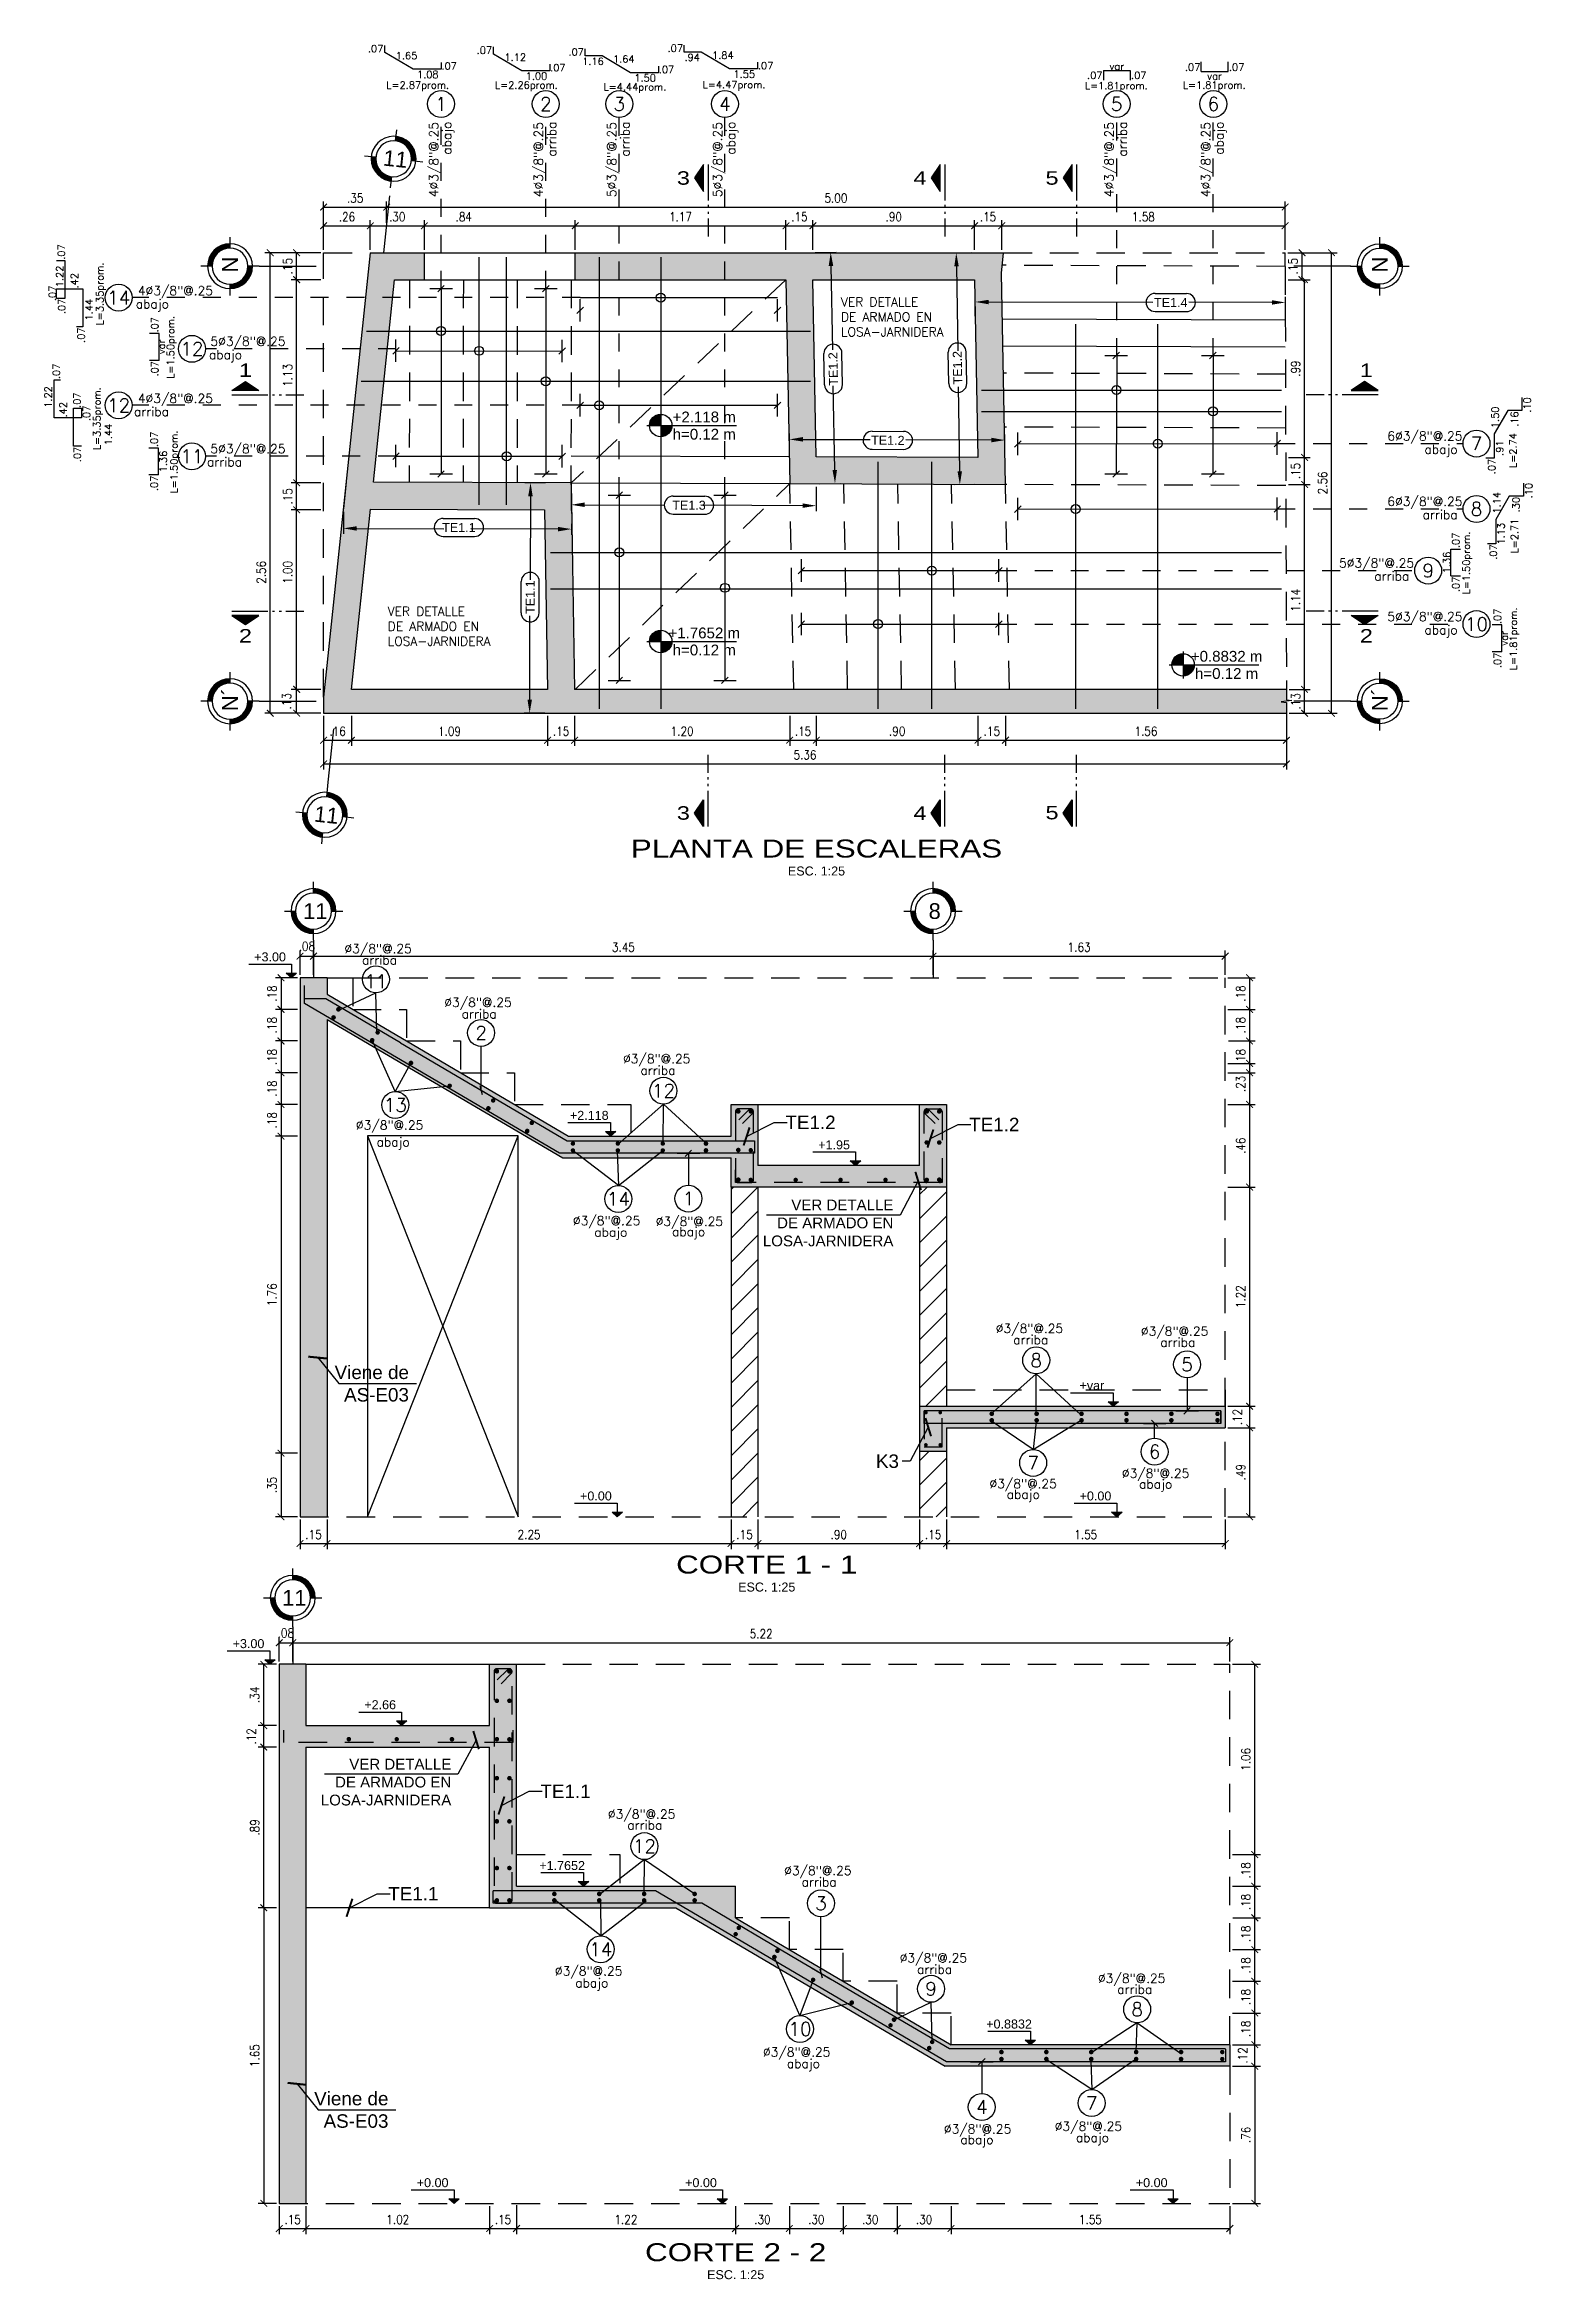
# Model space of a CAD drawing. Header units: millimetres. Extents: x -0.4 to 53.2, y 4.5 to 34.5.
# Drawn here: x 9.25 to 17.53, y 22.09 to 34.53 of the extents above; entities that cross this region are included whole.
import ezdxf
from ezdxf.enums import TextEntityAlignment as Align

# ---------------------------------------------------------------- set-up
doc = ezdxf.new("R2010")
doc.units = ezdxf.units.MM
doc.header["$LTSCALE"] = 0.05
for name, pattern in [('DASHDOT2', [12.7, 6.35, -3.175, 0, -3.175]), ('DOT2', [3.175, 0, -3.175]), ('HIDDEN2', [4.7625, 3.175, -1.5875])]:
    doc.linetypes.add(name, pattern=pattern)
for name, color, linetype in [('ACHURADO', 1, 'Continuous'), ('ACOTADO', 2, 'Continuous'), ('CANT_INVIS', 2, 'HIDDEN2'), ('CANT_VIS', 3, 'Continuous'), ('CONT_CORTE', 4, 'Continuous'), ('EJES', 1, 'DASHDOT2'), ('TEXTO_REFUERZO', 3, 'Continuous'), ('TITULOS', 1, 'Continuous'), ('TXT_IND', 2, 'Continuous')]:
    doc.layers.add(name, color=color, linetype=linetype)
doc.styles.add('ACOTAMIENTOS', font='romans.shx', dxfattribs={"width": 0.85})
doc.styles.add('ARIAL', font='arial.ttf')
doc.styles.get("Standard").update_dxf_attribs({"font": 'romans.shx'})
doc.dimstyles.new('ACOTA_25', dxfattribs={"dimscale": 0.025, "dimtxt": 2, "dimasz": 1.5, "dimexe": 1.25, "dimexo": 0.625, "dimgap": 1, "dimtad": 1, "dimzin": 4, "dimdsep": 46, "dimtxsty": 'ACOTAMIENTOS', "dimblk1": 'ARCHTICK', "dimblk2": 'ARCHTICK', "dimsah": 1, "dimcen": 1.5, "dimclrd": 1, "dimclre": 1, "dimclrt": 256, "dimadec": 0, "dimazin": 0, "dimtfac": 1, "dimtofl": 0, "dimtmove": 2, "dimatfit": 3, "dimldrblk": 'ARCHTICK', "dimfxl": 0, "dimtolj": 1, "dimtzin": 0, "dimarcsym": 0})

msp = doc.modelspace()

# ---------------------------------------------------------------- texts
at = {"layer": 'TEXTO_REFUERZO', "color": 2}
for s, p in [('.07', (11.094, 34.477)), ('1.65', (11.266, 34.438)), ('.07', (11.699, 34.468)), ('1.12', (11.871, 34.429)), ('.07', (12.21, 34.458)), ('1.16', (12.304, 34.406)), ('1.64', (12.475, 34.419)), ('.07', (12.762, 34.479)), ('.94', (12.856, 34.428)), ('1.84', (13.027, 34.44)), ('L=2.87prom.', (11.328, 34.274)), ('1.08', (11.384, 34.333)), ('.07', (11.503, 34.38)), ('L=2.26prom.', (11.933, 34.274)), ('1.00', (11.989, 34.324)), ('.07', (12.108, 34.371)), ('1.50', (12.594, 34.314)), ('.07', (12.713, 34.361)), ('L=4.47prom.', (13.089, 34.276)), ('1.55', (13.146, 34.335)), ('.07', (13.265, 34.382)), ('.07', (15.097, 34.328)), ('var', (15.22, 34.378)), ('.07', (15.342, 34.328)), ('L=1.81prom.', (15.762, 34.274)), ('.07', (15.642, 34.374)), ('var', (15.764, 34.324)), ('.07', (15.887, 34.374)), ('L=4.44prom.', (12.537, 34.264)), ('L=1.81prom.', (15.217, 34.271))]:
    msp.add_text(s, height=0.04, dxfattribs=at).set_placement(p, align=Align.BOTTOM_CENTER)
at = {"layer": 'TEXTO_REFUERZO', "color": 3}
for s, p in [('1', (11.458, 34.201)), ('4', (13.038, 34.201)), ('6', (15.757, 34.201)), ('14', (9.663, 33.123)), ('12', (10.071, 32.838)), ('7', (17.222, 32.311)), ('10', (17.222, 31.306)), ('13', (11.203, 28.63)), ('14', (12.445, 28.107)), ('1', (12.835, 28.109)), ('7', (14.754, 26.638)), ('6', (15.43, 26.7)), ('14', (12.347, 23.931)), ('10', (13.456, 23.487)), ('4', (14.468, 23.053)), ('7', (15.08, 23.075))]:
    msp.add_text(s, height=0.075, dxfattribs=at).set_placement(p, align=Align.MIDDLE_CENTER)
at = {"layer": 'TEXTO_REFUERZO', "color": 6}
for s, p in [('2', (12.041, 34.201)), ('3', (12.45, 34.201)), ('5', (15.219, 34.201)), ('12', (9.663, 32.524)), ('11', (10.071, 32.24)), ('8', (17.222, 31.947)), ('9', (16.953, 31.604)), ('11', (11.095, 29.318)), ('2', (11.681, 29.031)), ('12', (12.696, 28.709)), ('8', (14.771, 27.209)), ('5', (15.611, 27.186)), ('12', (12.59, 24.505)), ('3', (13.573, 24.187)), ('9', (14.186, 23.711)), ('8', (15.333, 23.597))]:
    msp.add_text(s, height=0.075, dxfattribs=at).set_placement(p, align=Align.MIDDLE_CENTER)
at = {"layer": 'TEXTO_REFUERZO', "color": 2}
for s, p in [('4%%C3/8"@.25', (11.457, 34.1)), ('abajo', (11.53, 34.103)), ('4%%C3/8"@.25', (12.04, 34.1)), ('arriba', (12.114, 34.103)), ('5%%C3/8"@.25', (12.448, 34.1)), ('arriba', (12.522, 34.103)), ('5%%C3/8"@.25', (13.037, 34.1)), ('abajo', (13.11, 34.103)), ('4%%C3/8"@.25', (15.217, 34.1)), ('arriba', (15.291, 34.103)), ('4%%C3/8"@.25', (15.755, 34.1)), ('abajo', (15.829, 34.103))]:
    msp.add_text(s, height=0.05, rotation=90, dxfattribs=at).set_placement(p, align=Align.BOTTOM_RIGHT)
for s, p in [('.07', (9.376, 33.377)), ('1.22', (9.367, 33.241)), ('.42', (9.449, 33.217)), ('L=3.35prom.', (9.59, 33.143)), ('.07', (9.326, 33.147)), ('.07', (9.378, 33.074)), ('1.44', (9.53, 33.056)), ('.07', (9.896, 32.972)), ('L=1.50prom.', (9.984, 32.846)), ('.07', (9.486, 32.914)), ('var', (9.933, 32.849)), ('.07', (9.348, 32.713)), ('.07', (9.896, 32.727)), ('1.22', (9.303, 32.57)), ('.07', (9.463, 32.552)), ('L=3.35prom.', (9.574, 32.449)), ('.42', (9.386, 32.499)), ('.07', (9.516, 32.479)), ('1.50', (17.358, 32.457)), ('.16', (17.466, 32.447)), ('.10', (17.536, 32.525)), ('1.44', (9.638, 32.361)), ('.07', (9.893, 32.334)), ('L=1.50prom.', (10.003, 32.208)), ('L=2.74', (17.457, 32.272)), ('.07', (9.465, 32.25)), ('1.36', (9.943, 32.211)), ('.07', (17.339, 32.183)), ('.91', (17.383, 32.285)), ('.07', (9.893, 32.089)), ('.10', (17.545, 32.049)), ('1.14', (17.367, 31.981)), ('.30', (17.474, 31.971)), ('1.13', (17.391, 31.809)), ('L=2.71', (17.466, 31.796)), ('.07', (17.139, 31.772)), ('L=1.50prom.', (17.197, 31.646)), ('.07', (17.348, 31.707)), ('1.36', (17.089, 31.649)), ('.07', (17.139, 31.527)), ('.07', (17.371, 31.349)), ('L=1.81prom.', (17.459, 31.224)), ('var', (17.408, 31.227)), ('.07', (17.371, 31.104))]:
    msp.add_text(s, height=0.04, rotation=90, dxfattribs=at).set_placement(p, align=Align.BOTTOM_CENTER)
for s, p in [('abajo', (9.943, 33.048)), ('4%%C3/8"@.25', (10.188, 33.122)), ('abajo', (10.35, 32.766)), ('5%%C3/8"@.25', (10.592, 32.84)), ('4%%C3/8"@.25', (10.188, 32.522)), ('arriba', (9.943, 32.449)), ('6%%C3/8"@.25', (17.144, 32.313)), ('arriba', (10.35, 32.169)), ('5%%C3/8"@.25', (10.592, 32.242)), ('abajo', (17.117, 32.239)), ('6%%C3/8"@.25', (17.144, 31.949)), ('arriba', (17.117, 31.875)), ('5%%C3/8"@.25', (16.875, 31.606)), ('arriba', (16.848, 31.533)), ('5%%C3/8"@.25', (17.144, 31.308)), ('abajo', (17.117, 31.234))]:
    msp.add_text(s, height=0.05, dxfattribs=at).set_placement(p, align=Align.BOTTOM_RIGHT)
for s, p in [('%%C3/8"@.25', (10.92, 29.5)), ('arriba', (11.018, 29.437)), ('%%C3/8"@.25', (11.476, 29.201)), ('arriba', (11.573, 29.137)), ('%%C3/8"@.25', (12.471, 28.887)), ('arriba', (12.568, 28.823)), ('%%C3/8"@.25', (10.984, 28.518)), ('abajo', (11.099, 28.424)), ('%%C3/8"@.25', (12.192, 27.986)), ('%%C3/8"@.25', (12.653, 27.982)), ('abajo', (12.311, 27.922)), ('abajo', (12.744, 27.925)), ('%%C3/8"@.25', (14.546, 27.386)), ('%%C3/8"@.25', (15.354, 27.371)), ('arriba', (14.643, 27.323)), ('arriba', (15.462, 27.309)), ('%%C3/8"@.25', (14.511, 26.522)), ('abajo', (14.607, 26.463)), ('%%C3/8"@.25', (15.248, 26.58)), ('abajo', (15.344, 26.52)), ('%%C3/8"@.25', (12.387, 24.683)), ('arriba', (12.495, 24.622)), ('%%C3/8"@.25', (13.368, 24.369)), ('arriba', (13.465, 24.305)), ('%%C3/8"@.25', (14.011, 23.883)), ('%%C3/8"@.25', (12.092, 23.81)), ('abajo', (12.205, 23.744)), ('arriba', (14.108, 23.819)), ('%%C3/8"@.25', (15.115, 23.769)), ('arriba', (15.222, 23.708)), ('%%C3/8"@.25', (13.25, 23.359)), ('abajo', (13.383, 23.295)), ('%%C3/8"@.25', (14.257, 22.931)), ('abajo', (14.349, 22.872)), ('%%C3/8"@.25', (14.874, 22.946)), ('abajo', (14.992, 22.883))]:
    msp.add_text(s, height=0.05, dxfattribs=at).set_placement(p, align=Align.MIDDLE_LEFT)
at = {"layer": 'TXT_IND', "color": 4, "char_height": 0.05, "width": 0.68349, "attachment_point": 4}
for insert in [(13.684, 33.016), (11.161, 31.294)]:
    msp.add_mtext('VER DETALLE \\PDE ARMADO EN \\PLOSA-JARNIDERA', dxfattribs=dict(at, insert=insert))
at = {"layer": 'TXT_IND', "color": 4, "style": 'ARIAL'}
for s, insert, char_height, attachment_point in [('TE1.2', (13.375, 28.533), 0.075, 4), ('TE1.2', (14.398, 28.521), 0.075, 4), ('VER DETALLE \\PDE ARMADO EN \\PLOSA-JARNIDERA', (13.976, 27.973), 0.06, 6), ('Viene de \\PAS-E03', (11.279, 27.079), 0.075, 6), ('K3', (14.007, 26.647), 0.075, 6), ('VER DETALLE \\PDE ARMADO EN \\PLOSA-JARNIDERA', (11.515, 24.861), 0.06, 6), ('TE1.1', (12.011, 24.81), 0.075, 4), ('TE1.1', (11.164, 24.24), 0.075, 4), ('Viene de \\PAS-E03', (11.165, 23.037), 0.075, 6)]:
    msp.add_mtext(s, dxfattribs=dict(at, insert=insert, char_height=char_height, attachment_point=attachment_point))

# ---------------------------------------------------------------- blocks, each defined once
blk = doc.blocks.new('_ARCHTICK')
at = {"color": 0, "linetype": 'ByBlock', "const_width": 0.15}
blk.add_lwpolyline([(-0.5, -0.5), (0.5, 0.5)], dxfattribs=at)
blk = doc.blocks.new('*D297')
at = {"layer": 'ACOTADO', "color": 1, "lineweight": -2}
for p, q in [((10.673, 26.323), (10.673, 26.158)), ((10.823, 26.323), (10.823, 26.158)), ((10.673, 26.189), (10.823, 26.189))]:
    blk.add_line(p, q, dxfattribs=at)
at = {"layer": 'DEFPOINTS', "color": 0}
for p in [(10.673, 26.338), (10.823, 26.338), (10.823, 26.189)]:
    blk.add_point(p, dxfattribs=at)
at = {"layer": 'ACOTADO', "color": 1, "lineweight": -2, "xscale": 0.03750000000000001, "yscale": 0.03750000000000001, "zscale": 0.03750000000000001, "rotation": 180}
blk.add_blockref('_ARCHTICK', (10.673, 26.189), dxfattribs=at)
at = {"layer": 'ACOTADO', "color": 1, "lineweight": -2, "xscale": 0.03750000000000001, "yscale": 0.03750000000000001, "zscale": 0.03750000000000001}
blk.add_blockref('_ARCHTICK', (10.823, 26.189), dxfattribs=at)
at = {"layer": 'ACOTADO', "insert": (10.748, 26.239), "char_height": 0.05, "attachment_point": 5, "style": 'ACOTAMIENTOS'}
blk.add_mtext('\\A1;.15', dxfattribs=at)
blk = doc.blocks.new('*D298')
at = {"layer": 'ACOTADO', "color": 1, "lineweight": -2}
for p, q in [((10.823, 26.323), (10.823, 26.158)), ((13.072, 26.323), (13.072, 26.158)), ((10.823, 26.189), (13.072, 26.189))]:
    blk.add_line(p, q, dxfattribs=at)
at = {"layer": 'DEFPOINTS', "color": 0}
for p in [(10.823, 26.338), (13.072, 26.338), (13.072, 26.189)]:
    blk.add_point(p, dxfattribs=at)
at = {"layer": 'ACOTADO', "color": 1, "lineweight": -2, "xscale": 0.03750000000000001, "yscale": 0.03750000000000001, "zscale": 0.03750000000000001, "rotation": 180}
blk.add_blockref('_ARCHTICK', (10.823, 26.189), dxfattribs=at)
at = {"layer": 'ACOTADO', "color": 1, "lineweight": -2, "xscale": 0.03750000000000001, "yscale": 0.03750000000000001, "zscale": 0.03750000000000001}
blk.add_blockref('_ARCHTICK', (13.072, 26.189), dxfattribs=at)
at = {"layer": 'ACOTADO', "insert": (11.948, 26.239), "char_height": 0.05, "attachment_point": 5, "style": 'ACOTAMIENTOS'}
blk.add_mtext('\\A1;2.25', dxfattribs=at)
blk = doc.blocks.new('*D299')
at = {"layer": 'ACOTADO', "color": 1, "lineweight": -2}
for p, q in [((13.072, 26.323), (13.072, 26.158)), ((13.222, 26.323), (13.222, 26.158)), ((13.072, 26.189), (13.222, 26.189))]:
    blk.add_line(p, q, dxfattribs=at)
at = {"layer": 'DEFPOINTS', "color": 0}
for p in [(13.072, 26.338), (13.222, 26.338), (13.222, 26.189)]:
    blk.add_point(p, dxfattribs=at)
at = {"layer": 'ACOTADO', "color": 1, "lineweight": -2, "xscale": 0.03750000000000001, "yscale": 0.03750000000000001, "zscale": 0.03750000000000001, "rotation": 180}
blk.add_blockref('_ARCHTICK', (13.072, 26.189), dxfattribs=at)
at = {"layer": 'ACOTADO', "color": 1, "lineweight": -2, "xscale": 0.03750000000000001, "yscale": 0.03750000000000001, "zscale": 0.03750000000000001}
blk.add_blockref('_ARCHTICK', (13.222, 26.189), dxfattribs=at)
at = {"layer": 'ACOTADO', "insert": (13.147, 26.239), "char_height": 0.05, "attachment_point": 5, "style": 'ACOTAMIENTOS'}
blk.add_mtext('\\A1;.15', dxfattribs=at)
blk = doc.blocks.new('*D300')
at = {"layer": 'ACOTADO', "color": 1, "lineweight": -2}
for p, q in [((13.222, 26.323), (13.222, 26.158)), ((14.122, 26.323), (14.122, 26.158)), ((13.222, 26.189), (14.122, 26.189))]:
    blk.add_line(p, q, dxfattribs=at)
at = {"layer": 'DEFPOINTS', "color": 0}
for p in [(13.222, 26.338), (14.122, 26.338), (14.122, 26.189)]:
    blk.add_point(p, dxfattribs=at)
at = {"layer": 'ACOTADO', "color": 1, "lineweight": -2, "xscale": 0.03750000000000001, "yscale": 0.03750000000000001, "zscale": 0.03750000000000001, "rotation": 180}
blk.add_blockref('_ARCHTICK', (13.222, 26.189), dxfattribs=at)
at = {"layer": 'ACOTADO', "color": 1, "lineweight": -2, "xscale": 0.03750000000000001, "yscale": 0.03750000000000001, "zscale": 0.03750000000000001}
blk.add_blockref('_ARCHTICK', (14.122, 26.189), dxfattribs=at)
at = {"layer": 'ACOTADO', "insert": (13.672, 26.239), "char_height": 0.05, "attachment_point": 5, "style": 'ACOTAMIENTOS'}
blk.add_mtext('\\A1;.90', dxfattribs=at)
blk = doc.blocks.new('*D301')
at = {"layer": 'ACOTADO', "color": 1, "lineweight": -2}
for p, q in [((14.122, 26.323), (14.122, 26.158)), ((14.272, 26.323), (14.272, 26.158)), ((14.122, 26.189), (14.272, 26.189))]:
    blk.add_line(p, q, dxfattribs=at)
at = {"layer": 'DEFPOINTS', "color": 0}
for p in [(14.122, 26.338), (14.272, 26.338), (14.272, 26.189)]:
    blk.add_point(p, dxfattribs=at)
at = {"layer": 'ACOTADO', "color": 1, "lineweight": -2, "xscale": 0.03750000000000001, "yscale": 0.03750000000000001, "zscale": 0.03750000000000001, "rotation": 180}
blk.add_blockref('_ARCHTICK', (14.122, 26.189), dxfattribs=at)
at = {"layer": 'ACOTADO', "color": 1, "lineweight": -2, "xscale": 0.03750000000000001, "yscale": 0.03750000000000001, "zscale": 0.03750000000000001}
blk.add_blockref('_ARCHTICK', (14.272, 26.189), dxfattribs=at)
at = {"layer": 'ACOTADO', "insert": (14.197, 26.239), "char_height": 0.05, "attachment_point": 5, "style": 'ACOTAMIENTOS'}
blk.add_mtext('\\A1;.15', dxfattribs=at)
blk = doc.blocks.new('*D302')
at = {"layer": 'ACOTADO', "color": 1, "lineweight": -2}
for p, q in [((14.272, 26.323), (14.272, 26.158)), ((15.823, 26.323), (15.823, 26.158)), ((14.272, 26.189), (15.823, 26.189))]:
    blk.add_line(p, q, dxfattribs=at)
at = {"layer": 'DEFPOINTS', "color": 0}
for p in [(14.272, 26.338), (15.823, 26.338), (15.823, 26.189)]:
    blk.add_point(p, dxfattribs=at)
at = {"layer": 'ACOTADO', "color": 1, "lineweight": -2, "xscale": 0.03750000000000001, "yscale": 0.03750000000000001, "zscale": 0.03750000000000001, "rotation": 180}
blk.add_blockref('_ARCHTICK', (14.272, 26.189), dxfattribs=at)
at = {"layer": 'ACOTADO', "color": 1, "lineweight": -2, "xscale": 0.03750000000000001, "yscale": 0.03750000000000001, "zscale": 0.03750000000000001}
blk.add_blockref('_ARCHTICK', (15.823, 26.189), dxfattribs=at)
at = {"layer": 'ACOTADO', "insert": (15.047, 26.239), "char_height": 0.05, "attachment_point": 5, "style": 'ACOTAMIENTOS'}
blk.add_mtext('\\A1;1.55', dxfattribs=at)
blk = doc.blocks.new('*D303')
at = {"layer": 'ACOTADO', "color": 1, "lineweight": -2}
for p, q in [((15.838, 29.338), (15.99, 29.338)), ((15.959, 29.338), (15.959, 29.162)), ((15.838, 29.162), (15.99, 29.162))]:
    blk.add_line(p, q, dxfattribs=at)
at = {"layer": 'DEFPOINTS', "color": 0}
for p in [(15.823, 29.338), (15.823, 29.162), (15.959, 29.162)]:
    blk.add_point(p, dxfattribs=at)
at = {"layer": 'ACOTADO', "color": 1, "lineweight": -2, "xscale": 0.03750000000000001, "yscale": 0.03750000000000001, "zscale": 0.03750000000000001}
for p, rotation in [((15.959, 29.338), 90), ((15.959, 29.162), 270)]:
    blk.add_blockref('_ARCHTICK', p, dxfattribs=dict(at, rotation=rotation))
at = {"layer": 'ACOTADO', "insert": (15.909, 29.25), "char_height": 0.05, "attachment_point": 5, "rotation": 90, "style": 'ACOTAMIENTOS'}
blk.add_mtext('\\A1;.18', dxfattribs=at)
blk = doc.blocks.new('*D225')
at = {"layer": 'ACOTADO', "color": 1, "lineweight": -2}
for p, q in [((15.838, 29.162), (15.99, 29.162)), ((15.959, 29.162), (15.959, 28.986)), ((15.841, 28.986), (15.99, 28.986))]:
    blk.add_line(p, q, dxfattribs=at)
at = {"layer": 'DEFPOINTS', "color": 0}
for p in [(15.823, 29.162), (15.826, 28.986), (15.959, 28.986)]:
    blk.add_point(p, dxfattribs=at)
at = {"layer": 'ACOTADO', "color": 1, "lineweight": -2, "xscale": 0.03750000000000001, "yscale": 0.03750000000000001, "zscale": 0.03750000000000001}
for p, rotation in [((15.959, 29.162), 90), ((15.959, 28.986), 270)]:
    blk.add_blockref('_ARCHTICK', p, dxfattribs=dict(at, rotation=rotation))
at = {"layer": 'ACOTADO', "insert": (15.909, 29.074), "char_height": 0.05, "attachment_point": 5, "rotation": 90, "style": 'ACOTAMIENTOS'}
blk.add_mtext('\\A1;.18', dxfattribs=at)
blk = doc.blocks.new('*D226')
at = {"layer": 'ACOTADO', "color": 1, "lineweight": -2}
for p, q in [((15.841, 28.986), (15.99, 28.986)), ((15.959, 28.986), (15.959, 28.809)), ((15.838, 28.809), (15.99, 28.809))]:
    blk.add_line(p, q, dxfattribs=at)
at = {"layer": 'DEFPOINTS', "color": 0}
for p in [(15.826, 28.986), (15.823, 28.809), (15.959, 28.809)]:
    blk.add_point(p, dxfattribs=at)
at = {"layer": 'ACOTADO', "color": 1, "lineweight": -2, "xscale": 0.03750000000000001, "yscale": 0.03750000000000001, "zscale": 0.03750000000000001}
for p, rotation in [((15.959, 28.986), 90), ((15.959, 28.809), 270)]:
    blk.add_blockref('_ARCHTICK', p, dxfattribs=dict(at, rotation=rotation))
at = {"layer": 'ACOTADO', "insert": (15.909, 28.897), "char_height": 0.05, "attachment_point": 5, "rotation": 90, "style": 'ACOTAMIENTOS'}
blk.add_mtext('\\A1;.18', dxfattribs=at)
blk = doc.blocks.new('*D304')
at = {"layer": 'ACOTADO', "color": 1, "lineweight": -2}
for p, q in [((15.838, 28.861), (15.99, 28.861)), ((15.959, 28.861), (15.959, 28.633)), ((15.838, 28.633), (15.99, 28.633))]:
    blk.add_line(p, q, dxfattribs=at)
at = {"layer": 'DEFPOINTS', "color": 0}
for p in [(15.823, 28.861), (15.823, 28.633), (15.959, 28.633)]:
    blk.add_point(p, dxfattribs=at)
at = {"layer": 'ACOTADO', "color": 1, "lineweight": -2, "xscale": 0.03750000000000001, "yscale": 0.03750000000000001, "zscale": 0.03750000000000001}
for p, rotation in [((15.959, 28.861), 90), ((15.959, 28.633), 270)]:
    blk.add_blockref('_ARCHTICK', p, dxfattribs=dict(at, rotation=rotation))
at = {"layer": 'ACOTADO', "insert": (15.909, 28.747), "char_height": 0.05, "attachment_point": 5, "rotation": 90, "style": 'ACOTAMIENTOS'}
blk.add_mtext('\\A1;.23', dxfattribs=at)
blk = doc.blocks.new('*D227')
at = {"layer": 'ACOTADO', "color": 1, "lineweight": -2}
for p, q in [((15.838, 28.633), (15.99, 28.633)), ((15.959, 28.633), (15.959, 28.173)), ((15.838, 28.173), (15.99, 28.173))]:
    blk.add_line(p, q, dxfattribs=at)
at = {"layer": 'DEFPOINTS', "color": 0}
for p in [(15.823, 28.633), (15.823, 28.173), (15.959, 28.173)]:
    blk.add_point(p, dxfattribs=at)
at = {"layer": 'ACOTADO', "color": 1, "lineweight": -2, "xscale": 0.03750000000000001, "yscale": 0.03750000000000001, "zscale": 0.03750000000000001}
for p, rotation in [((15.959, 28.633), 90), ((15.959, 28.173), 270)]:
    blk.add_blockref('_ARCHTICK', p, dxfattribs=dict(at, rotation=rotation))
at = {"layer": 'ACOTADO', "insert": (15.909, 28.403), "char_height": 0.05, "attachment_point": 5, "rotation": 90, "style": 'ACOTAMIENTOS'}
blk.add_mtext('\\A1;.46', dxfattribs=at)
blk = doc.blocks.new('*D305')
at = {"layer": 'ACOTADO', "color": 1, "lineweight": -2}
for p, q in [((10.658, 29.338), (10.536, 29.338)), ((10.567, 29.338), (10.567, 29.162)), ((10.658, 29.162), (10.536, 29.162))]:
    blk.add_line(p, q, dxfattribs=at)
at = {"layer": 'DEFPOINTS', "color": 0}
for p in [(10.673, 29.338), (10.567, 29.162), (10.673, 29.162)]:
    blk.add_point(p, dxfattribs=at)
at = {"layer": 'ACOTADO', "color": 1, "lineweight": -2, "xscale": 0.03750000000000001, "yscale": 0.03750000000000001, "zscale": 0.03750000000000001}
for p, rotation in [((10.567, 29.338), 90), ((10.567, 29.162), 270)]:
    blk.add_blockref('_ARCHTICK', p, dxfattribs=dict(at, rotation=rotation))
at = {"layer": 'ACOTADO', "insert": (10.517, 29.25), "char_height": 0.05, "attachment_point": 5, "rotation": 90, "style": 'ACOTAMIENTOS'}
blk.add_mtext('\\A1;.18', dxfattribs=at)
blk = doc.blocks.new('*D228')
at = {"layer": 'ACOTADO', "color": 1, "lineweight": -2}
for p, q in [((10.658, 29.162), (10.536, 29.162)), ((10.567, 29.162), (10.567, 28.986)), ((10.658, 28.986), (10.536, 28.986))]:
    blk.add_line(p, q, dxfattribs=at)
at = {"layer": 'DEFPOINTS', "color": 0}
for p in [(10.673, 29.162), (10.567, 28.986), (10.673, 28.986)]:
    blk.add_point(p, dxfattribs=at)
at = {"layer": 'ACOTADO', "color": 1, "lineweight": -2, "xscale": 0.03750000000000001, "yscale": 0.03750000000000001, "zscale": 0.03750000000000001}
for p, rotation in [((10.567, 29.162), 90), ((10.567, 28.986), 270)]:
    blk.add_blockref('_ARCHTICK', p, dxfattribs=dict(at, rotation=rotation))
at = {"layer": 'ACOTADO', "insert": (10.517, 29.074), "char_height": 0.05, "attachment_point": 5, "rotation": 90, "style": 'ACOTAMIENTOS'}
blk.add_mtext('\\A1;.18', dxfattribs=at)
blk = doc.blocks.new('*D229')
at = {"layer": 'ACOTADO', "color": 1, "lineweight": -2}
for p, q in [((10.658, 28.986), (10.536, 28.986)), ((10.567, 28.986), (10.567, 28.809)), ((10.658, 28.809), (10.536, 28.809))]:
    blk.add_line(p, q, dxfattribs=at)
at = {"layer": 'DEFPOINTS', "color": 0}
for p in [(10.673, 28.986), (10.567, 28.809), (10.673, 28.809)]:
    blk.add_point(p, dxfattribs=at)
at = {"layer": 'ACOTADO', "color": 1, "lineweight": -2, "xscale": 0.03750000000000001, "yscale": 0.03750000000000001, "zscale": 0.03750000000000001}
for p, rotation in [((10.567, 28.986), 90), ((10.567, 28.809), 270)]:
    blk.add_blockref('_ARCHTICK', p, dxfattribs=dict(at, rotation=rotation))
at = {"layer": 'ACOTADO', "insert": (10.517, 28.897), "char_height": 0.05, "attachment_point": 5, "rotation": 90, "style": 'ACOTAMIENTOS'}
blk.add_mtext('\\A1;.18', dxfattribs=at)
blk = doc.blocks.new('*D230')
at = {"layer": 'ACOTADO', "color": 1, "lineweight": -2}
for p, q in [((10.658, 28.809), (10.536, 28.809)), ((10.567, 28.809), (10.567, 28.633)), ((10.658, 28.633), (10.536, 28.633))]:
    blk.add_line(p, q, dxfattribs=at)
at = {"layer": 'DEFPOINTS', "color": 0}
for p in [(10.673, 28.809), (10.567, 28.633), (10.673, 28.633)]:
    blk.add_point(p, dxfattribs=at)
at = {"layer": 'ACOTADO', "color": 1, "lineweight": -2, "xscale": 0.03750000000000001, "yscale": 0.03750000000000001, "zscale": 0.03750000000000001}
for p, rotation in [((10.567, 28.809), 90), ((10.567, 28.633), 270)]:
    blk.add_blockref('_ARCHTICK', p, dxfattribs=dict(at, rotation=rotation))
at = {"layer": 'ACOTADO', "insert": (10.517, 28.721), "char_height": 0.05, "attachment_point": 5, "rotation": 90, "style": 'ACOTAMIENTOS'}
blk.add_mtext('\\A1;.18', dxfattribs=at)
blk = doc.blocks.new('*D231')
at = {"layer": 'ACOTADO', "color": 1, "lineweight": -2}
for p, q in [((10.658, 28.633), (10.536, 28.633)), ((10.567, 28.633), (10.567, 28.456)), ((10.658, 28.456), (10.536, 28.456))]:
    blk.add_line(p, q, dxfattribs=at)
at = {"layer": 'DEFPOINTS', "color": 0}
for p in [(10.673, 28.633), (10.567, 28.456), (10.673, 28.456)]:
    blk.add_point(p, dxfattribs=at)
at = {"layer": 'ACOTADO', "color": 1, "lineweight": -2, "xscale": 0.03750000000000001, "yscale": 0.03750000000000001, "zscale": 0.03750000000000001}
for p, rotation in [((10.567, 28.633), 90), ((10.567, 28.456), 270)]:
    blk.add_blockref('_ARCHTICK', p, dxfattribs=dict(at, rotation=rotation))
at = {"layer": 'ACOTADO', "insert": (10.517, 28.545), "char_height": 0.05, "attachment_point": 5, "rotation": 90, "style": 'ACOTAMIENTOS'}
blk.add_mtext('\\A1;.18', dxfattribs=at)
blk = doc.blocks.new('*D232')
at = {"layer": 'ACOTADO', "color": 1, "lineweight": -2}
for p, q in [((10.658, 28.456), (10.536, 28.456)), ((10.567, 28.456), (10.567, 26.692)), ((10.658, 26.692), (10.536, 26.692))]:
    blk.add_line(p, q, dxfattribs=at)
at = {"layer": 'DEFPOINTS', "color": 0}
for p in [(10.673, 28.456), (10.567, 26.692), (10.673, 26.692)]:
    blk.add_point(p, dxfattribs=at)
at = {"layer": 'ACOTADO', "color": 1, "lineweight": -2, "xscale": 0.03750000000000001, "yscale": 0.03750000000000001, "zscale": 0.03750000000000001}
for p, rotation in [((10.567, 28.456), 90), ((10.567, 26.692), 270)]:
    blk.add_blockref('_ARCHTICK', p, dxfattribs=dict(at, rotation=rotation))
at = {"layer": 'ACOTADO', "insert": (10.517, 27.574), "char_height": 0.05, "attachment_point": 5, "rotation": 90, "style": 'ACOTAMIENTOS'}
blk.add_mtext('\\A1;1.76', dxfattribs=at)
blk = doc.blocks.new('*D233')
at = {"layer": 'ACOTADO', "color": 1, "lineweight": -2}
for p, q in [((10.658, 26.692), (10.536, 26.692)), ((10.567, 26.692), (10.567, 26.338)), ((10.658, 26.338), (10.536, 26.338))]:
    blk.add_line(p, q, dxfattribs=at)
at = {"layer": 'DEFPOINTS', "color": 0}
for p in [(10.673, 26.692), (10.567, 26.338), (10.673, 26.338)]:
    blk.add_point(p, dxfattribs=at)
at = {"layer": 'ACOTADO', "color": 1, "lineweight": -2, "xscale": 0.03750000000000001, "yscale": 0.03750000000000001, "zscale": 0.03750000000000001}
for p, rotation in [((10.567, 26.692), 90), ((10.567, 26.338), 270)]:
    blk.add_blockref('_ARCHTICK', p, dxfattribs=dict(at, rotation=rotation))
at = {"layer": 'ACOTADO', "insert": (10.517, 26.515), "char_height": 0.05, "attachment_point": 5, "rotation": 90, "style": 'ACOTAMIENTOS'}
blk.add_mtext('\\A1;.35', dxfattribs=at)
blk = doc.blocks.new('Titulos')
at = {"layer": 'TITULOS', "color": 1, "style": 'ARIAL', "width": 1.25}
blk.add_attdef('TITULO_1', text='', height=0.2, dxfattribs=at).set_placement((0, 0.25), align=Align.MIDDLE_CENTER)
at = {"layer": 'TITULOS', "style": 'ARIAL', "width": 1.25}
blk.add_attdef('TITULO_2', text='', height=0.2, dxfattribs=at).set_placement((0, 0), align=Align.MIDDLE_CENTER)
at = {"layer": 'TITULOS', "color": 2, "width": 1.25}
for tag, p in [('ESCALA_1', (0, -0.25)), ('ESCALA_2', (0, -0.408))]:
    blk.add_attdef(tag, text='', height=0.1, dxfattribs=at).set_placement(p, align=Align.MIDDLE_CENTER)
blk = doc.blocks.new('Nivel-elev')
at = {"layer": 'TXT_IND'}
blk.add_hatch(color=1, dxfattribs=at).paths.add_polyline_path([(-0.058, 0.051), (0.058, 0.051), (0, 0)])
for p, q in [((0, 0), (-0.058, 0.051)), ((-0.058, 0.051), (0.058, 0.051)), ((0.058, 0.051), (0, 0))]:
    blk.add_line(p, q, dxfattribs=at)
blk.add_lwpolyline([(-0.476, 0.151), (0, 0.151), (0, 0.051)], dxfattribs=at)
blk.add_attdef('+2.85', (-0.476, 0.171), '', height=0.0975, dxfattribs=at)
blk = doc.blocks.new('*D234')
at = {"layer": 'ACOTADO', "color": 1, "lineweight": -2}
for p, q in [((13.097, 22.501), (13.097, 22.346)), ((13.397, 22.501), (13.397, 22.346)), ((13.097, 22.377), (13.397, 22.377))]:
    blk.add_line(p, q, dxfattribs=at)
at = {"layer": 'DEFPOINTS', "color": 0}
for p in [(13.097, 22.517), (13.397, 22.517), (13.397, 22.377)]:
    blk.add_point(p, dxfattribs=at)
at = {"layer": 'ACOTADO', "color": 1, "lineweight": -2, "xscale": 0.03750000000000001, "yscale": 0.03750000000000001, "zscale": 0.03750000000000001}
for p, rotation in [((13.097, 22.377), 179.9999999999972), ((13.397, 22.377), 359.9999999999972)]:
    blk.add_blockref('_ARCHTICK', p, dxfattribs=dict(at, rotation=rotation))
at = {"layer": 'ACOTADO', "insert": (13.247, 22.427), "char_height": 0.05, "attachment_point": 5, "style": 'ACOTAMIENTOS'}
blk.add_mtext('\\A1;.30', dxfattribs=at)
blk = doc.blocks.new('COTA25')
at = {"layer": 'TEXTO_REFUERZO'}
blk.add_line((-0.018, -0.018), (0.018, 0.018), dxfattribs=at)
at = {"layer": 'TEXTO_REFUERZO', "color": 1}
blk.add_line((0, -0.062), (0, 0.063), dxfattribs=at)
blk = doc.blocks.new('*D306')
at = {"layer": 'ACOTADO', "color": 1, "lineweight": -2}
for p, q in [((10.557, 22.501), (10.557, 22.346)), ((10.706, 22.501), (10.706, 22.346)), ((10.557, 22.377), (10.706, 22.377))]:
    blk.add_line(p, q, dxfattribs=at)
at = {"layer": 'DEFPOINTS', "color": 0}
for p in [(10.557, 22.517), (10.706, 22.517), (10.706, 22.377)]:
    blk.add_point(p, dxfattribs=at)
at = {"layer": 'ACOTADO', "color": 1, "lineweight": -2, "xscale": 0.03750000000000001, "yscale": 0.03750000000000001, "zscale": 0.03750000000000001, "rotation": 180}
blk.add_blockref('_ARCHTICK', (10.557, 22.377), dxfattribs=at)
at = {"layer": 'ACOTADO', "color": 1, "lineweight": -2, "xscale": 0.03750000000000001, "yscale": 0.03750000000000001, "zscale": 0.03750000000000001}
blk.add_blockref('_ARCHTICK', (10.706, 22.377), dxfattribs=at)
at = {"layer": 'ACOTADO', "insert": (10.632, 22.427), "char_height": 0.05, "attachment_point": 5, "style": 'ACOTAMIENTOS'}
blk.add_mtext('\\A1;.15', dxfattribs=at)
blk = doc.blocks.new('*D307')
at = {"layer": 'ACOTADO', "color": 1, "lineweight": -2}
for p, q in [((10.706, 22.501), (10.706, 22.346)), ((11.728, 22.501), (11.728, 22.346)), ((10.706, 22.377), (11.728, 22.377))]:
    blk.add_line(p, q, dxfattribs=at)
at = {"layer": 'DEFPOINTS', "color": 0}
for p in [(10.706, 22.517), (11.728, 22.517), (11.728, 22.377)]:
    blk.add_point(p, dxfattribs=at)
at = {"layer": 'ACOTADO', "color": 1, "lineweight": -2, "xscale": 0.03750000000000001, "yscale": 0.03750000000000001, "zscale": 0.03750000000000001}
for p, rotation in [((10.706, 22.377), 179.9999999999972), ((11.728, 22.377), 359.9999999999972)]:
    blk.add_blockref('_ARCHTICK', p, dxfattribs=dict(at, rotation=rotation))
at = {"layer": 'ACOTADO', "insert": (11.217, 22.427), "char_height": 0.05, "attachment_point": 5, "style": 'ACOTAMIENTOS'}
blk.add_mtext('\\A1;1.02', dxfattribs=at)
blk = doc.blocks.new('*D235')
at = {"layer": 'ACOTADO', "color": 1, "lineweight": -2}
for p, q in [((11.728, 22.501), (11.728, 22.346)), ((11.878, 22.506), (11.878, 22.346)), ((11.728, 22.377), (11.878, 22.377))]:
    blk.add_line(p, q, dxfattribs=at)
at = {"layer": 'DEFPOINTS', "color": 0}
for p in [(11.728, 22.517), (11.878, 22.521), (11.878, 22.377)]:
    blk.add_point(p, dxfattribs=at)
at = {"layer": 'ACOTADO', "color": 1, "lineweight": -2, "xscale": 0.03750000000000001, "yscale": 0.03750000000000001, "zscale": 0.03750000000000001}
for p, rotation in [((11.728, 22.377), 179.9999999999972), ((11.878, 22.377), 359.9999999999972)]:
    blk.add_blockref('_ARCHTICK', p, dxfattribs=dict(at, rotation=rotation))
at = {"layer": 'ACOTADO', "insert": (11.803, 22.427), "char_height": 0.05, "attachment_point": 5, "style": 'ACOTAMIENTOS'}
blk.add_mtext('\\A1;.15', dxfattribs=at)
blk = doc.blocks.new('*D236')
at = {"layer": 'ACOTADO', "color": 1, "lineweight": -2}
for p, q in [((11.878, 22.506), (11.878, 22.346)), ((13.097, 22.501), (13.097, 22.346)), ((11.878, 22.377), (13.097, 22.377))]:
    blk.add_line(p, q, dxfattribs=at)
at = {"layer": 'DEFPOINTS', "color": 0}
for p in [(11.878, 22.521), (13.097, 22.517), (13.097, 22.377)]:
    blk.add_point(p, dxfattribs=at)
at = {"layer": 'ACOTADO', "color": 1, "lineweight": -2, "xscale": 0.03750000000000001, "yscale": 0.03750000000000001, "zscale": 0.03750000000000001}
for p, rotation in [((11.878, 22.377), 179.9999999999972), ((13.097, 22.377), 359.9999999999972)]:
    blk.add_blockref('_ARCHTICK', p, dxfattribs=dict(at, rotation=rotation))
at = {"layer": 'ACOTADO', "insert": (12.487, 22.427), "char_height": 0.05, "attachment_point": 5, "style": 'ACOTAMIENTOS'}
blk.add_mtext('\\A1;1.22', dxfattribs=at)
blk = doc.blocks.new('*D308')
at = {"layer": 'ACOTADO', "color": 1, "lineweight": -2}
for p, q in [((13.997, 22.501), (13.997, 22.346)), ((14.297, 22.501), (14.297, 22.346)), ((13.997, 22.377), (14.297, 22.377))]:
    blk.add_line(p, q, dxfattribs=at)
at = {"layer": 'DEFPOINTS', "color": 0}
for p in [(13.997, 22.517), (14.297, 22.517), (14.297, 22.377)]:
    blk.add_point(p, dxfattribs=at)
at = {"layer": 'ACOTADO', "color": 1, "lineweight": -2, "xscale": 0.03750000000000001, "yscale": 0.03750000000000001, "zscale": 0.03750000000000001}
for p, rotation in [((13.997, 22.377), 179.9999999999972), ((14.297, 22.377), 359.9999999999972)]:
    blk.add_blockref('_ARCHTICK', p, dxfattribs=dict(at, rotation=rotation))
at = {"layer": 'ACOTADO', "insert": (14.147, 22.427), "char_height": 0.05, "attachment_point": 5, "style": 'ACOTAMIENTOS'}
blk.add_mtext('\\A1;.30', dxfattribs=at)
blk = doc.blocks.new('*D237')
at = {"layer": 'ACOTADO', "color": 1, "lineweight": -2}
for p, q in [((13.397, 22.501), (13.397, 22.346)), ((13.697, 22.501), (13.697, 22.346)), ((13.397, 22.377), (13.697, 22.377))]:
    blk.add_line(p, q, dxfattribs=at)
at = {"layer": 'DEFPOINTS', "color": 0}
for p in [(13.397, 22.517), (13.697, 22.517), (13.697, 22.377)]:
    blk.add_point(p, dxfattribs=at)
at = {"layer": 'ACOTADO', "color": 1, "lineweight": -2, "xscale": 0.03750000000000001, "yscale": 0.03750000000000001, "zscale": 0.03750000000000001}
for p, rotation in [((13.397, 22.377), 179.9999999999972), ((13.697, 22.377), 359.9999999999972)]:
    blk.add_blockref('_ARCHTICK', p, dxfattribs=dict(at, rotation=rotation))
at = {"layer": 'ACOTADO', "insert": (13.547, 22.427), "char_height": 0.05, "attachment_point": 5, "style": 'ACOTAMIENTOS'}
blk.add_mtext('\\A1;.30', dxfattribs=at)
blk = doc.blocks.new('*D238')
at = {"layer": 'ACOTADO', "color": 1, "lineweight": -2}
for p, q in [((13.697, 22.501), (13.697, 22.346)), ((13.997, 22.501), (13.997, 22.346)), ((13.697, 22.377), (13.997, 22.377))]:
    blk.add_line(p, q, dxfattribs=at)
at = {"layer": 'DEFPOINTS', "color": 0}
for p in [(13.697, 22.517), (13.997, 22.517), (13.997, 22.377)]:
    blk.add_point(p, dxfattribs=at)
at = {"layer": 'ACOTADO', "color": 1, "lineweight": -2, "xscale": 0.03750000000000001, "yscale": 0.03750000000000001, "zscale": 0.03750000000000001}
for p, rotation in [((13.697, 22.377), 179.9999999999972), ((13.997, 22.377), 359.9999999999972)]:
    blk.add_blockref('_ARCHTICK', p, dxfattribs=dict(at, rotation=rotation))
at = {"layer": 'ACOTADO', "insert": (13.847, 22.427), "char_height": 0.05, "attachment_point": 5, "style": 'ACOTAMIENTOS'}
blk.add_mtext('\\A1;.30', dxfattribs=at)
blk = doc.blocks.new('*D239')
at = {"layer": 'ACOTADO', "color": 1, "lineweight": -2}
for p, q in [((10.541, 25.176), (10.44, 25.176)), ((10.471, 25.056), (10.471, 25.176)), ((10.541, 25.056), (10.44, 25.056))]:
    blk.add_line(p, q, dxfattribs=at)
at = {"layer": 'DEFPOINTS', "color": 0}
for p in [(10.471, 25.176), (10.557, 25.176), (10.557, 25.056)]:
    blk.add_point(p, dxfattribs=at)
at = {"layer": 'ACOTADO', "color": 1, "lineweight": -2, "xscale": 0.03750000000000001, "yscale": 0.03750000000000001, "zscale": 0.03750000000000001}
for p, rotation in [((10.471, 25.176), 90), ((10.471, 25.056), 270)]:
    blk.add_blockref('_ARCHTICK', p, dxfattribs=dict(at, rotation=rotation))
at = {"layer": 'ACOTADO', "insert": (10.402, 25.116), "char_height": 0.05, "attachment_point": 5, "rotation": 90, "style": 'ACOTAMIENTOS'}
blk.add_mtext('\\A1;.12', dxfattribs=at)
blk = doc.blocks.new('*D309')
at = {"layer": 'ACOTADO', "color": 1, "lineweight": -2}
for p, q in [((14.297, 22.501), (14.297, 22.346)), ((15.849, 22.501), (15.849, 22.346)), ((14.297, 22.377), (15.849, 22.377))]:
    blk.add_line(p, q, dxfattribs=at)
at = {"layer": 'DEFPOINTS', "color": 0}
for p in [(14.297, 22.517), (15.849, 22.517), (15.849, 22.377)]:
    blk.add_point(p, dxfattribs=at)
at = {"layer": 'ACOTADO', "color": 1, "lineweight": -2, "xscale": 0.03750000000000001, "yscale": 0.03750000000000001, "zscale": 0.03750000000000001}
for p, rotation in [((14.297, 22.377), 179.9999999999972), ((15.849, 22.377), 359.9999999999972)]:
    blk.add_blockref('_ARCHTICK', p, dxfattribs=dict(at, rotation=rotation))
at = {"layer": 'ACOTADO', "insert": (15.073, 22.427), "char_height": 0.05, "attachment_point": 5, "style": 'ACOTAMIENTOS'}
blk.add_mtext('\\A1;1.55', dxfattribs=at)
blk = doc.blocks.new('*D240')
at = {"layer": 'ACOTADO', "color": 1, "lineweight": -2}
for p, q in [((10.541, 25.056), (10.44, 25.056)), ((10.471, 24.162), (10.471, 25.056)), ((10.541, 24.162), (10.44, 24.162))]:
    blk.add_line(p, q, dxfattribs=at)
at = {"layer": 'DEFPOINTS', "color": 0}
for p in [(10.471, 25.056), (10.557, 25.056), (10.557, 24.162)]:
    blk.add_point(p, dxfattribs=at)
at = {"layer": 'ACOTADO', "color": 1, "lineweight": -2, "xscale": 0.03750000000000001, "yscale": 0.03750000000000001, "zscale": 0.03750000000000001}
for p, rotation in [((10.471, 25.056), 90), ((10.471, 24.162), 270)]:
    blk.add_blockref('_ARCHTICK', p, dxfattribs=dict(at, rotation=rotation))
at = {"layer": 'ACOTADO', "insert": (10.421, 24.609), "char_height": 0.05, "attachment_point": 5, "rotation": 90, "style": 'ACOTAMIENTOS'}
blk.add_mtext('\\A1;.89', dxfattribs=at)
blk = doc.blocks.new('*D310')
at = {"layer": 'ACOTADO', "color": 1, "lineweight": -2}
for p, q in [((10.541, 25.517), (10.44, 25.517)), ((10.471, 25.176), (10.471, 25.517)), ((10.541, 25.176), (10.44, 25.176))]:
    blk.add_line(p, q, dxfattribs=at)
at = {"layer": 'DEFPOINTS', "color": 0}
for p in [(10.471, 25.517), (10.557, 25.517), (10.557, 25.176)]:
    blk.add_point(p, dxfattribs=at)
at = {"layer": 'ACOTADO', "color": 1, "lineweight": -2, "xscale": 0.03750000000000001, "yscale": 0.03750000000000001, "zscale": 0.03750000000000001}
for p, rotation in [((10.471, 25.517), 90), ((10.471, 25.176), 270)]:
    blk.add_blockref('_ARCHTICK', p, dxfattribs=dict(at, rotation=rotation))
at = {"layer": 'ACOTADO', "insert": (10.421, 25.347), "char_height": 0.05, "attachment_point": 5, "rotation": 90, "style": 'ACOTAMIENTOS'}
blk.add_mtext('\\A1;.34', dxfattribs=at)
blk = doc.blocks.new('*D311')
at = {"layer": 'ACOTADO', "color": 1, "lineweight": -2}
for p, q in [((15.864, 23.4), (16.019, 23.4)), ((15.988, 23.28), (15.988, 23.4)), ((15.864, 23.28), (16.019, 23.28))]:
    blk.add_line(p, q, dxfattribs=at)
at = {"layer": 'DEFPOINTS', "color": 0}
for p in [(15.849, 23.4), (15.988, 23.4), (15.849, 23.28)]:
    blk.add_point(p, dxfattribs=at)
at = {"layer": 'ACOTADO', "color": 1, "lineweight": -2, "xscale": 0.03750000000000001, "yscale": 0.03750000000000001, "zscale": 0.03750000000000001}
for p, rotation in [((15.988, 23.4), 90), ((15.988, 23.28), 270)]:
    blk.add_blockref('_ARCHTICK', p, dxfattribs=dict(at, rotation=rotation))
at = {"layer": 'ACOTADO', "insert": (15.921, 23.34), "char_height": 0.05, "attachment_point": 5, "rotation": 90, "style": 'ACOTAMIENTOS'}
blk.add_mtext('\\A1;.12', dxfattribs=at)
blk = doc.blocks.new('*D312')
at = {"layer": 'ACOTADO', "color": 1, "lineweight": -2}
for p, q in [((15.864, 23.28), (16.019, 23.28)), ((15.988, 23.28), (15.988, 22.517)), ((15.864, 22.517), (16.019, 22.517))]:
    blk.add_line(p, q, dxfattribs=at)
at = {"layer": 'DEFPOINTS', "color": 0}
for p in [(15.849, 23.28), (15.849, 22.517), (15.988, 22.517)]:
    blk.add_point(p, dxfattribs=at)
at = {"layer": 'ACOTADO', "color": 1, "lineweight": -2, "xscale": 0.03750000000000001, "yscale": 0.03750000000000001, "zscale": 0.03750000000000001}
for p, rotation in [((15.988, 23.28), 90), ((15.988, 22.517), 270)]:
    blk.add_blockref('_ARCHTICK', p, dxfattribs=dict(at, rotation=rotation))
at = {"layer": 'ACOTADO', "insert": (15.938, 22.898), "char_height": 0.05, "attachment_point": 5, "rotation": 90, "style": 'ACOTAMIENTOS'}
blk.add_mtext('\\A1;.76', dxfattribs=at)
blk = doc.blocks.new('*D313')
at = {"layer": 'ACOTADO', "color": 1, "lineweight": -2}
for p, q in [((15.864, 23.576), (16.019, 23.576)), ((15.988, 23.4), (15.988, 23.576)), ((15.864, 23.4), (16.019, 23.4))]:
    blk.add_line(p, q, dxfattribs=at)
at = {"layer": 'DEFPOINTS', "color": 0}
for p in [(15.849, 23.576), (15.988, 23.576), (15.849, 23.4)]:
    blk.add_point(p, dxfattribs=at)
at = {"layer": 'ACOTADO', "color": 1, "lineweight": -2, "xscale": 0.03750000000000001, "yscale": 0.03750000000000001, "zscale": 0.03750000000000001}
for p, rotation in [((15.988, 23.576), 90), ((15.988, 23.4), 270)]:
    blk.add_blockref('_ARCHTICK', p, dxfattribs=dict(at, rotation=rotation))
at = {"layer": 'ACOTADO', "insert": (15.938, 23.488), "char_height": 0.05, "attachment_point": 5, "rotation": 90, "style": 'ACOTAMIENTOS'}
blk.add_mtext('\\A1;.18', dxfattribs=at)
blk = doc.blocks.new('*D241')
at = {"layer": 'ACOTADO', "color": 1, "lineweight": -2}
for p, q in [((15.864, 23.753), (16.019, 23.753)), ((15.988, 23.576), (15.988, 23.753)), ((15.864, 23.576), (16.019, 23.576))]:
    blk.add_line(p, q, dxfattribs=at)
at = {"layer": 'DEFPOINTS', "color": 0}
for p in [(15.849, 23.753), (15.988, 23.753), (15.849, 23.576)]:
    blk.add_point(p, dxfattribs=at)
at = {"layer": 'ACOTADO', "color": 1, "lineweight": -2, "xscale": 0.03750000000000001, "yscale": 0.03750000000000001, "zscale": 0.03750000000000001}
for p, rotation in [((15.988, 23.753), 90), ((15.988, 23.576), 270)]:
    blk.add_blockref('_ARCHTICK', p, dxfattribs=dict(at, rotation=rotation))
at = {"layer": 'ACOTADO', "insert": (15.938, 23.665), "char_height": 0.05, "attachment_point": 5, "rotation": 90, "style": 'ACOTAMIENTOS'}
blk.add_mtext('\\A1;.18', dxfattribs=at)
blk = doc.blocks.new('*D242')
at = {"layer": 'ACOTADO', "color": 1, "lineweight": -2}
for p, q in [((15.865, 24.106), (16.019, 24.106)), ((15.988, 23.929), (15.988, 24.106)), ((15.864, 23.929), (16.019, 23.929))]:
    blk.add_line(p, q, dxfattribs=at)
at = {"layer": 'DEFPOINTS', "color": 0}
for p in [(15.85, 24.106), (15.988, 24.106), (15.849, 23.929)]:
    blk.add_point(p, dxfattribs=at)
at = {"layer": 'ACOTADO', "color": 1, "lineweight": -2, "xscale": 0.03750000000000001, "yscale": 0.03750000000000001, "zscale": 0.03750000000000001}
for p, rotation in [((15.988, 24.106), 90), ((15.988, 23.929), 270)]:
    blk.add_blockref('_ARCHTICK', p, dxfattribs=dict(at, rotation=rotation))
at = {"layer": 'ACOTADO', "insert": (15.938, 24.017), "char_height": 0.05, "attachment_point": 5, "rotation": 90, "style": 'ACOTAMIENTOS'}
blk.add_mtext('\\A1;.18', dxfattribs=at)
blk = doc.blocks.new('*D243')
at = {"layer": 'ACOTADO', "color": 1, "lineweight": -2}
for p, q in [((15.864, 23.929), (16.019, 23.929)), ((15.988, 23.753), (15.988, 23.929)), ((15.864, 23.753), (16.019, 23.753))]:
    blk.add_line(p, q, dxfattribs=at)
at = {"layer": 'DEFPOINTS', "color": 0}
for p in [(15.849, 23.929), (15.988, 23.929), (15.849, 23.753)]:
    blk.add_point(p, dxfattribs=at)
at = {"layer": 'ACOTADO', "color": 1, "lineweight": -2, "xscale": 0.03750000000000001, "yscale": 0.03750000000000001, "zscale": 0.03750000000000001}
for p, rotation in [((15.988, 23.929), 90), ((15.988, 23.753), 270)]:
    blk.add_blockref('_ARCHTICK', p, dxfattribs=dict(at, rotation=rotation))
at = {"layer": 'ACOTADO', "insert": (15.938, 23.841), "char_height": 0.05, "attachment_point": 5, "rotation": 90, "style": 'ACOTAMIENTOS'}
blk.add_mtext('\\A1;.18', dxfattribs=at)
blk = doc.blocks.new('*D244')
at = {"layer": 'ACOTADO', "color": 1, "lineweight": -2}
for p, q in [((15.864, 24.282), (16.019, 24.282)), ((15.988, 24.106), (15.988, 24.282)), ((15.865, 24.106), (16.019, 24.106))]:
    blk.add_line(p, q, dxfattribs=at)
at = {"layer": 'DEFPOINTS', "color": 0}
for p in [(15.849, 24.282), (15.988, 24.282), (15.85, 24.106)]:
    blk.add_point(p, dxfattribs=at)
at = {"layer": 'ACOTADO', "color": 1, "lineweight": -2, "xscale": 0.03750000000000001, "yscale": 0.03750000000000001, "zscale": 0.03750000000000001}
for p, rotation in [((15.988, 24.282), 90), ((15.988, 24.106), 270)]:
    blk.add_blockref('_ARCHTICK', p, dxfattribs=dict(at, rotation=rotation))
at = {"layer": 'ACOTADO', "insert": (15.938, 24.194), "char_height": 0.05, "attachment_point": 5, "rotation": 90, "style": 'ACOTAMIENTOS'}
blk.add_mtext('\\A1;.18', dxfattribs=at)
blk = doc.blocks.new('*D314')
at = {"layer": 'ACOTADO', "color": 1, "lineweight": -2}
for p, q in [((15.864, 25.517), (16.019, 25.517)), ((15.988, 24.458), (15.988, 25.517)), ((15.864, 24.458), (16.019, 24.458))]:
    blk.add_line(p, q, dxfattribs=at)
at = {"layer": 'DEFPOINTS', "color": 0}
for p in [(15.849, 25.517), (15.988, 25.517), (15.849, 24.458)]:
    blk.add_point(p, dxfattribs=at)
at = {"layer": 'ACOTADO', "color": 1, "lineweight": -2, "xscale": 0.03750000000000001, "yscale": 0.03750000000000001, "zscale": 0.03750000000000001}
for p, rotation in [((15.988, 25.517), 90), ((15.988, 24.458), 270)]:
    blk.add_blockref('_ARCHTICK', p, dxfattribs=dict(at, rotation=rotation))
at = {"layer": 'ACOTADO', "insert": (15.938, 24.988), "char_height": 0.05, "attachment_point": 5, "rotation": 90, "style": 'ACOTAMIENTOS'}
blk.add_mtext('\\A1;1.06', dxfattribs=at)
blk = doc.blocks.new('*D245')
at = {"layer": 'ACOTADO', "color": 1, "lineweight": -2}
for p, q in [((15.864, 24.458), (16.019, 24.458)), ((15.988, 24.282), (15.988, 24.458)), ((15.864, 24.282), (16.019, 24.282))]:
    blk.add_line(p, q, dxfattribs=at)
at = {"layer": 'DEFPOINTS', "color": 0}
for p in [(15.849, 24.458), (15.988, 24.458), (15.849, 24.282)]:
    blk.add_point(p, dxfattribs=at)
at = {"layer": 'ACOTADO', "color": 1, "lineweight": -2, "xscale": 0.03750000000000001, "yscale": 0.03750000000000001, "zscale": 0.03750000000000001}
for p, rotation in [((15.988, 24.458), 90), ((15.988, 24.282), 270)]:
    blk.add_blockref('_ARCHTICK', p, dxfattribs=dict(at, rotation=rotation))
at = {"layer": 'ACOTADO', "insert": (15.938, 24.37), "char_height": 0.05, "attachment_point": 5, "rotation": 90, "style": 'ACOTAMIENTOS'}
blk.add_mtext('\\A1;.18', dxfattribs=at)
blk = doc.blocks.new('*D315')
at = {"layer": 'ACOTADO', "color": 1, "lineweight": -2}
for p, q in [((15.838, 28.173), (15.99, 28.173)), ((15.959, 28.173), (15.959, 26.953)), ((15.838, 26.953), (15.99, 26.953))]:
    blk.add_line(p, q, dxfattribs=at)
at = {"layer": 'DEFPOINTS', "color": 0}
for p in [(15.823, 28.173), (15.823, 26.953), (15.959, 26.953)]:
    blk.add_point(p, dxfattribs=at)
at = {"layer": 'ACOTADO', "color": 1, "lineweight": -2, "xscale": 0.03750000000000001, "yscale": 0.03750000000000001, "zscale": 0.03750000000000001}
for p, rotation in [((15.959, 28.173), 90), ((15.959, 26.953), 270)]:
    blk.add_blockref('_ARCHTICK', p, dxfattribs=dict(at, rotation=rotation))
at = {"layer": 'ACOTADO', "insert": (15.909, 27.563), "char_height": 0.05, "attachment_point": 5, "rotation": 90, "style": 'ACOTAMIENTOS'}
blk.add_mtext('\\A1;1.22', dxfattribs=at)
blk = doc.blocks.new('*D316')
at = {"layer": 'ACOTADO', "color": 1, "lineweight": -2}
for p, q in [((15.838, 26.953), (15.99, 26.953)), ((15.959, 26.953), (15.959, 26.833)), ((15.838, 26.833), (15.99, 26.833))]:
    blk.add_line(p, q, dxfattribs=at)
at = {"layer": 'DEFPOINTS', "color": 0}
for p in [(15.823, 26.953), (15.823, 26.833), (15.959, 26.833)]:
    blk.add_point(p, dxfattribs=at)
at = {"layer": 'ACOTADO', "color": 1, "lineweight": -2, "xscale": 0.03750000000000001, "yscale": 0.03750000000000001, "zscale": 0.03750000000000001}
for p, rotation in [((15.959, 26.953), 90), ((15.959, 26.833), 270)]:
    blk.add_blockref('_ARCHTICK', p, dxfattribs=dict(at, rotation=rotation))
at = {"layer": 'ACOTADO', "insert": (15.891, 26.893), "char_height": 0.05, "attachment_point": 5, "rotation": 90, "style": 'ACOTAMIENTOS'}
blk.add_mtext('\\A1;.12', dxfattribs=at)
blk = doc.blocks.new('*D317')
at = {"layer": 'ACOTADO', "color": 1, "lineweight": -2}
for p, q in [((15.838, 26.833), (15.99, 26.833)), ((15.959, 26.833), (15.959, 26.338)), ((15.838, 26.338), (15.99, 26.338))]:
    blk.add_line(p, q, dxfattribs=at)
at = {"layer": 'DEFPOINTS', "color": 0}
for p in [(15.823, 26.833), (15.823, 26.338), (15.959, 26.338)]:
    blk.add_point(p, dxfattribs=at)
at = {"layer": 'ACOTADO', "color": 1, "lineweight": -2, "xscale": 0.03750000000000001, "yscale": 0.03750000000000001, "zscale": 0.03750000000000001}
for p, rotation in [((15.959, 26.833), 90), ((15.959, 26.338), 270)]:
    blk.add_blockref('_ARCHTICK', p, dxfattribs=dict(at, rotation=rotation))
at = {"layer": 'ACOTADO', "insert": (15.909, 26.586), "char_height": 0.05, "attachment_point": 5, "rotation": 90, "style": 'ACOTAMIENTOS'}
blk.add_mtext('\\A1;.49', dxfattribs=at)
blk = doc.blocks.new('EJE')
at = {"layer": 'EJES', "linetype": 'Continuous'}
for points in [[(-0.25, 0), (-0.2, 0, -0.414214), (0, 0.2), (0, 0.25, 0.414214)], [(0.25, 0), (0.2, 0, -0.414214), (0, -0.2), (0, -0.25, 0.414214)]]:
    blk.add_hatch(color=256, dxfattribs=at).paths.add_polyline_path(points)
at = {"layer": 'EJES', "color": 1, "linetype": 'Continuous'}
for p, q in [((0, 0.2), (0, 0.325)), ((-0.2, 0), (-0.325, 0)), ((0.325, 0), (0.2, 0)), ((0, -0.325), (0, -0.2))]:
    blk.add_line(p, q, dxfattribs=at)
at = {"layer": 'EJES', "color": 3, "linetype": 'Continuous'}
for radius in [0.25, 0.2]:
    blk.add_circle((0, 0), radius, dxfattribs=at)
at = {"layer": 'EJES', "color": 4, "linetype": 'Continuous', "style": 'ARIAL'}
blk.add_attdef('EJE', text='', height=0.175, dxfattribs=at).set_placement((0, 0), align=Align.MIDDLE_CENTER)
blk = doc.blocks.new('*D318')
at = {"layer": 'ACOTADO', "color": 1, "lineweight": -2}
for p, q in [((10.673, 29.354), (10.673, 29.49)), ((10.748, 29.354), (10.748, 29.49)), ((10.673, 29.458), (10.748, 29.458))]:
    blk.add_line(p, q, dxfattribs=at)
at = {"layer": 'DEFPOINTS', "color": 0}
for p in [(10.748, 29.458), (10.673, 29.338), (10.748, 29.338)]:
    blk.add_point(p, dxfattribs=at)
at = {"layer": 'ACOTADO', "color": 1, "lineweight": -2, "xscale": 0.03750000000000001, "yscale": 0.03750000000000001, "zscale": 0.03750000000000001, "rotation": 180}
blk.add_blockref('_ARCHTICK', (10.673, 29.458), dxfattribs=at)
at = {"layer": 'ACOTADO', "color": 1, "lineweight": -2, "xscale": 0.03750000000000001, "yscale": 0.03750000000000001, "zscale": 0.03750000000000001}
blk.add_blockref('_ARCHTICK', (10.748, 29.458), dxfattribs=at)
at = {"layer": 'ACOTADO', "insert": (10.711, 29.513), "char_height": 0.05, "attachment_point": 5, "style": 'ACOTAMIENTOS'}
blk.add_mtext('\\A1;.08', dxfattribs=at)
blk = doc.blocks.new('*D319')
at = {"layer": 'ACOTADO', "color": 1, "lineweight": -2}
for p, q in [((10.748, 29.354), (10.748, 29.49)), ((14.197, 29.354), (14.197, 29.49)), ((10.748, 29.458), (14.197, 29.458))]:
    blk.add_line(p, q, dxfattribs=at)
at = {"layer": 'DEFPOINTS', "color": 0}
for p in [(14.197, 29.458), (10.748, 29.338), (14.197, 29.338)]:
    blk.add_point(p, dxfattribs=at)
at = {"layer": 'ACOTADO', "color": 1, "lineweight": -2, "xscale": 0.03750000000000001, "yscale": 0.03750000000000001, "zscale": 0.03750000000000001, "rotation": 180}
blk.add_blockref('_ARCHTICK', (10.748, 29.458), dxfattribs=at)
at = {"layer": 'ACOTADO', "color": 1, "lineweight": -2, "xscale": 0.03750000000000001, "yscale": 0.03750000000000001, "zscale": 0.03750000000000001}
blk.add_blockref('_ARCHTICK', (14.197, 29.458), dxfattribs=at)
at = {"layer": 'ACOTADO', "insert": (12.473, 29.508), "char_height": 0.05, "attachment_point": 5, "style": 'ACOTAMIENTOS'}
blk.add_mtext('\\A1;3.45', dxfattribs=at)
blk = doc.blocks.new('*D320')
at = {"layer": 'ACOTADO', "color": 1, "lineweight": -2}
for p, q in [((14.197, 29.354), (14.197, 29.49)), ((15.823, 29.354), (15.823, 29.49)), ((14.197, 29.458), (15.823, 29.458))]:
    blk.add_line(p, q, dxfattribs=at)
at = {"layer": 'DEFPOINTS', "color": 0}
for p in [(15.823, 29.458), (14.197, 29.338), (15.823, 29.338)]:
    blk.add_point(p, dxfattribs=at)
at = {"layer": 'ACOTADO', "color": 1, "lineweight": -2, "xscale": 0.03750000000000001, "yscale": 0.03750000000000001, "zscale": 0.03750000000000001, "rotation": 180}
blk.add_blockref('_ARCHTICK', (14.197, 29.458), dxfattribs=at)
at = {"layer": 'ACOTADO', "color": 1, "lineweight": -2, "xscale": 0.03750000000000001, "yscale": 0.03750000000000001, "zscale": 0.03750000000000001}
blk.add_blockref('_ARCHTICK', (15.823, 29.458), dxfattribs=at)
at = {"layer": 'ACOTADO', "insert": (15.01, 29.508), "char_height": 0.05, "attachment_point": 5, "style": 'ACOTAMIENTOS'}
blk.add_mtext('\\A1;1.63', dxfattribs=at)
blk = doc.blocks.new('*D246')
at = {"layer": 'ACOTADO', "color": 1, "lineweight": -2}
for p, q in [((10.541, 24.162), (10.44, 24.162)), ((10.471, 24.162), (10.471, 22.517)), ((10.541, 22.517), (10.44, 22.517))]:
    blk.add_line(p, q, dxfattribs=at)
at = {"layer": 'DEFPOINTS', "color": 0}
for p in [(10.557, 24.162), (10.471, 22.517), (10.557, 22.517)]:
    blk.add_point(p, dxfattribs=at)
at = {"layer": 'ACOTADO', "color": 1, "lineweight": -2, "xscale": 0.03750000000000001, "yscale": 0.03750000000000001, "zscale": 0.03750000000000001}
for p, rotation in [((10.471, 24.162), 90), ((10.471, 22.517), 270)]:
    blk.add_blockref('_ARCHTICK', p, dxfattribs=dict(at, rotation=rotation))
at = {"layer": 'ACOTADO', "insert": (10.421, 23.339), "char_height": 0.05, "attachment_point": 5, "rotation": 90, "style": 'ACOTAMIENTOS'}
blk.add_mtext('\\A1;1.65', dxfattribs=at)
blk = doc.blocks.new('*D321')
at = {"layer": 'ACOTADO', "color": 1, "lineweight": -2}
for p, q in [((10.557, 25.532), (10.557, 25.668)), ((10.557, 25.637), (10.632, 25.637)), ((10.632, 25.532), (10.632, 25.668))]:
    blk.add_line(p, q, dxfattribs=at)
at = {"layer": 'DEFPOINTS', "color": 0}
for p in [(10.632, 25.637), (10.557, 25.517), (10.632, 25.517)]:
    blk.add_point(p, dxfattribs=at)
at = {"layer": 'ACOTADO', "color": 1, "lineweight": -2, "xscale": 0.03750000000000001, "yscale": 0.03750000000000001, "zscale": 0.03750000000000001, "rotation": 180}
blk.add_blockref('_ARCHTICK', (10.557, 25.637), dxfattribs=at)
at = {"layer": 'ACOTADO', "color": 1, "lineweight": -2, "xscale": 0.03750000000000001, "yscale": 0.03750000000000001, "zscale": 0.03750000000000001}
blk.add_blockref('_ARCHTICK', (10.632, 25.637), dxfattribs=at)
at = {"layer": 'ACOTADO', "insert": (10.594, 25.691), "char_height": 0.05, "attachment_point": 5, "style": 'ACOTAMIENTOS'}
blk.add_mtext('\\A1;.08', dxfattribs=at)
blk = doc.blocks.new('*D322')
at = {"layer": 'ACOTADO', "color": 1, "lineweight": -2}
for p, q in [((10.632, 25.532), (10.632, 25.668)), ((10.632, 25.637), (15.849, 25.637)), ((15.849, 25.532), (15.849, 25.668))]:
    blk.add_line(p, q, dxfattribs=at)
at = {"layer": 'DEFPOINTS', "color": 0}
for p in [(15.849, 25.637), (10.632, 25.517), (15.849, 25.517)]:
    blk.add_point(p, dxfattribs=at)
at = {"layer": 'ACOTADO', "color": 1, "lineweight": -2, "xscale": 0.03750000000000001, "yscale": 0.03750000000000001, "zscale": 0.03750000000000001, "rotation": 180}
blk.add_blockref('_ARCHTICK', (10.632, 25.637), dxfattribs=at)
at = {"layer": 'ACOTADO', "color": 1, "lineweight": -2, "xscale": 0.03750000000000001, "yscale": 0.03750000000000001, "zscale": 0.03750000000000001}
blk.add_blockref('_ARCHTICK', (15.849, 25.637), dxfattribs=at)
at = {"layer": 'ACOTADO', "insert": (13.24, 25.687), "char_height": 0.05, "attachment_point": 5, "style": 'ACOTAMIENTOS'}
blk.add_mtext('\\A1;5.22', dxfattribs=at)
blk = doc.blocks.new('*D262')
at = {"layer": 'ACOTADO', "color": 1, "lineweight": -2}
for p, q in [((10.804, 30.795), (10.804, 30.629)), ((10.959, 30.795), (10.959, 30.629)), ((10.804, 30.66), (10.959, 30.66))]:
    blk.add_line(p, q, dxfattribs=at)
at = {"layer": 'DEFPOINTS', "color": 0}
for p in [(10.804, 30.81), (10.959, 30.81), (10.959, 30.66)]:
    blk.add_point(p, dxfattribs=at)
at = {"layer": 'ACOTADO', "color": 1, "lineweight": -2, "xscale": 0.03750000000000001, "yscale": 0.03750000000000001, "zscale": 0.03750000000000001, "rotation": 180}
blk.add_blockref('_ARCHTICK', (10.804, 30.66), dxfattribs=at)
at = {"layer": 'ACOTADO', "color": 1, "lineweight": -2, "xscale": 0.03750000000000001, "yscale": 0.03750000000000001, "zscale": 0.03750000000000001}
blk.add_blockref('_ARCHTICK', (10.959, 30.66), dxfattribs=at)
at = {"layer": 'ACOTADO', "insert": (10.882, 30.71), "char_height": 0.05, "attachment_point": 5, "style": 'ACOTAMIENTOS'}
blk.add_mtext('\\A1;.16', dxfattribs=at)
blk = doc.blocks.new('*D263')
at = {"layer": 'ACOTADO', "color": 1, "lineweight": -2}
for p, q in [((10.959, 30.795), (10.959, 30.629)), ((12.051, 30.795), (12.051, 30.629)), ((10.959, 30.66), (12.051, 30.66))]:
    blk.add_line(p, q, dxfattribs=at)
at = {"layer": 'DEFPOINTS', "color": 0}
for p in [(10.959, 30.81), (12.051, 30.81), (12.051, 30.66)]:
    blk.add_point(p, dxfattribs=at)
at = {"layer": 'ACOTADO', "color": 1, "lineweight": -2, "xscale": 0.03750000000000001, "yscale": 0.03750000000000001, "zscale": 0.03750000000000001, "rotation": 180}
blk.add_blockref('_ARCHTICK', (10.959, 30.66), dxfattribs=at)
at = {"layer": 'ACOTADO', "color": 1, "lineweight": -2, "xscale": 0.03750000000000001, "yscale": 0.03750000000000001, "zscale": 0.03750000000000001}
blk.add_blockref('_ARCHTICK', (12.051, 30.66), dxfattribs=at)
at = {"layer": 'ACOTADO', "insert": (11.505, 30.71), "char_height": 0.05, "attachment_point": 5, "style": 'ACOTAMIENTOS'}
blk.add_mtext('\\A1;1.09', dxfattribs=at)
blk = doc.blocks.new('*D264')
at = {"layer": 'ACOTADO', "color": 1, "lineweight": -2}
for p, q in [((12.051, 30.795), (12.051, 30.629)), ((12.201, 30.795), (12.201, 30.629)), ((12.051, 30.66), (12.201, 30.66))]:
    blk.add_line(p, q, dxfattribs=at)
at = {"layer": 'DEFPOINTS', "color": 0}
for p in [(12.051, 30.81), (12.201, 30.81), (12.201, 30.66)]:
    blk.add_point(p, dxfattribs=at)
at = {"layer": 'ACOTADO', "color": 1, "lineweight": -2, "xscale": 0.03750000000000001, "yscale": 0.03750000000000001, "zscale": 0.03750000000000001, "rotation": 180}
blk.add_blockref('_ARCHTICK', (12.051, 30.66), dxfattribs=at)
at = {"layer": 'ACOTADO', "color": 1, "lineweight": -2, "xscale": 0.03750000000000001, "yscale": 0.03750000000000001, "zscale": 0.03750000000000001}
blk.add_blockref('_ARCHTICK', (12.201, 30.66), dxfattribs=at)
at = {"layer": 'ACOTADO', "insert": (12.126, 30.71), "char_height": 0.05, "attachment_point": 5, "style": 'ACOTAMIENTOS'}
blk.add_mtext('\\A1;.15', dxfattribs=at)
blk = doc.blocks.new('*D265')
at = {"layer": 'ACOTADO', "color": 1, "lineweight": -2}
for p, q in [((12.201, 30.795), (12.201, 30.629)), ((13.399, 30.795), (13.399, 30.629)), ((12.201, 30.66), (13.399, 30.66))]:
    blk.add_line(p, q, dxfattribs=at)
at = {"layer": 'DEFPOINTS', "color": 0}
for p in [(12.201, 30.81), (13.399, 30.81), (13.399, 30.66)]:
    blk.add_point(p, dxfattribs=at)
at = {"layer": 'ACOTADO', "color": 1, "lineweight": -2, "xscale": 0.03750000000000001, "yscale": 0.03750000000000001, "zscale": 0.03750000000000001, "rotation": 180}
blk.add_blockref('_ARCHTICK', (12.201, 30.66), dxfattribs=at)
at = {"layer": 'ACOTADO', "color": 1, "lineweight": -2, "xscale": 0.03750000000000001, "yscale": 0.03750000000000001, "zscale": 0.03750000000000001}
blk.add_blockref('_ARCHTICK', (13.399, 30.66), dxfattribs=at)
at = {"layer": 'ACOTADO', "insert": (12.8, 30.71), "char_height": 0.05, "attachment_point": 5, "style": 'ACOTAMIENTOS'}
blk.add_mtext('\\A1;1.20', dxfattribs=at)
blk = doc.blocks.new('*D266')
at = {"layer": 'ACOTADO', "color": 1, "lineweight": -2}
for p, q in [((13.399, 30.795), (13.399, 30.629)), ((13.547, 30.795), (13.547, 30.629)), ((13.399, 30.66), (13.547, 30.66))]:
    blk.add_line(p, q, dxfattribs=at)
at = {"layer": 'DEFPOINTS', "color": 0}
for p in [(13.399, 30.81), (13.547, 30.81), (13.547, 30.66)]:
    blk.add_point(p, dxfattribs=at)
at = {"layer": 'ACOTADO', "color": 1, "lineweight": -2, "xscale": 0.03750000000000001, "yscale": 0.03750000000000001, "zscale": 0.03750000000000001, "rotation": 180}
blk.add_blockref('_ARCHTICK', (13.399, 30.66), dxfattribs=at)
at = {"layer": 'ACOTADO', "color": 1, "lineweight": -2, "xscale": 0.03750000000000001, "yscale": 0.03750000000000001, "zscale": 0.03750000000000001}
blk.add_blockref('_ARCHTICK', (13.547, 30.66), dxfattribs=at)
at = {"layer": 'ACOTADO', "insert": (13.473, 30.71), "char_height": 0.05, "attachment_point": 5, "style": 'ACOTAMIENTOS'}
blk.add_mtext('\\A1;.15', dxfattribs=at)
blk = doc.blocks.new('*D267')
at = {"layer": 'ACOTADO', "color": 1, "lineweight": -2}
for p, q in [((13.547, 30.795), (13.547, 30.629)), ((14.447, 30.795), (14.447, 30.629)), ((13.547, 30.66), (14.447, 30.66))]:
    blk.add_line(p, q, dxfattribs=at)
at = {"layer": 'DEFPOINTS', "color": 0}
for p in [(13.547, 30.81), (14.447, 30.81), (14.447, 30.66)]:
    blk.add_point(p, dxfattribs=at)
at = {"layer": 'ACOTADO', "color": 1, "lineweight": -2, "xscale": 0.03750000000000001, "yscale": 0.03750000000000001, "zscale": 0.03750000000000001, "rotation": 180}
blk.add_blockref('_ARCHTICK', (13.547, 30.66), dxfattribs=at)
at = {"layer": 'ACOTADO', "color": 1, "lineweight": -2, "xscale": 0.03750000000000001, "yscale": 0.03750000000000001, "zscale": 0.03750000000000001}
blk.add_blockref('_ARCHTICK', (14.447, 30.66), dxfattribs=at)
at = {"layer": 'ACOTADO', "insert": (13.997, 30.71), "char_height": 0.05, "attachment_point": 5, "style": 'ACOTAMIENTOS'}
blk.add_mtext('\\A1;.90', dxfattribs=at)
blk = doc.blocks.new('*D268')
at = {"layer": 'ACOTADO', "color": 1, "lineweight": -2}
for p, q in [((14.447, 30.795), (14.447, 30.629)), ((14.6, 30.795), (14.6, 30.629)), ((14.447, 30.66), (14.6, 30.66))]:
    blk.add_line(p, q, dxfattribs=at)
at = {"layer": 'DEFPOINTS', "color": 0}
for p in [(14.447, 30.81), (14.6, 30.81), (14.6, 30.66)]:
    blk.add_point(p, dxfattribs=at)
at = {"layer": 'ACOTADO', "color": 1, "lineweight": -2, "xscale": 0.03750000000000001, "yscale": 0.03750000000000001, "zscale": 0.03750000000000001, "rotation": 180}
blk.add_blockref('_ARCHTICK', (14.447, 30.66), dxfattribs=at)
at = {"layer": 'ACOTADO', "color": 1, "lineweight": -2, "xscale": 0.03750000000000001, "yscale": 0.03750000000000001, "zscale": 0.03750000000000001}
blk.add_blockref('_ARCHTICK', (14.6, 30.66), dxfattribs=at)
at = {"layer": 'ACOTADO', "insert": (14.524, 30.71), "char_height": 0.05, "attachment_point": 5, "style": 'ACOTAMIENTOS'}
blk.add_mtext('\\A1;.15', dxfattribs=at)
blk = doc.blocks.new('*D349')
at = {"layer": 'ACOTADO', "color": 1, "lineweight": -2}
for p, q in [((14.6, 30.795), (14.6, 30.629)), ((16.164, 30.795), (16.164, 30.629)), ((14.6, 30.66), (16.164, 30.66))]:
    blk.add_line(p, q, dxfattribs=at)
at = {"layer": 'DEFPOINTS', "color": 0}
for p in [(14.6, 30.81), (16.164, 30.81), (16.164, 30.66)]:
    blk.add_point(p, dxfattribs=at)
at = {"layer": 'ACOTADO', "color": 1, "lineweight": -2, "xscale": 0.03750000000000001, "yscale": 0.03750000000000001, "zscale": 0.03750000000000001, "rotation": 180}
blk.add_blockref('_ARCHTICK', (14.6, 30.66), dxfattribs=at)
at = {"layer": 'ACOTADO', "color": 1, "lineweight": -2, "xscale": 0.03750000000000001, "yscale": 0.03750000000000001, "zscale": 0.03750000000000001}
blk.add_blockref('_ARCHTICK', (16.164, 30.66), dxfattribs=at)
at = {"layer": 'ACOTADO', "insert": (15.382, 30.71), "char_height": 0.05, "attachment_point": 5, "style": 'ACOTAMIENTOS'}
blk.add_mtext('\\A1;1.56', dxfattribs=at)
blk = doc.blocks.new('*D269')
at = {"layer": 'ACOTADO', "color": 1, "lineweight": -2}
for p, q in [((10.788, 30.943), (10.623, 30.943)), ((10.654, 30.81), (10.654, 30.943)), ((10.788, 30.81), (10.623, 30.81))]:
    blk.add_line(p, q, dxfattribs=at)
at = {"layer": 'DEFPOINTS', "color": 0}
for p in [(10.654, 30.943), (10.804, 30.943), (10.804, 30.81)]:
    blk.add_point(p, dxfattribs=at)
at = {"layer": 'ACOTADO', "color": 1, "lineweight": -2, "xscale": 0.03750000000000001, "yscale": 0.03750000000000001, "zscale": 0.03750000000000001}
for p, rotation in [((10.654, 30.943), 90), ((10.654, 30.81), 270)]:
    blk.add_blockref('_ARCHTICK', p, dxfattribs=dict(at, rotation=rotation))
at = {"layer": 'ACOTADO', "insert": (10.598, 30.877), "char_height": 0.05, "attachment_point": 5, "rotation": 90, "style": 'ACOTAMIENTOS'}
blk.add_mtext('\\A1;.13', dxfattribs=at)
blk = doc.blocks.new('*D270')
at = {"layer": 'ACOTADO', "color": 1, "lineweight": -2}
for p, q in [((10.788, 31.942), (10.623, 31.942)), ((10.654, 30.943), (10.654, 31.942)), ((10.788, 30.943), (10.623, 30.943))]:
    blk.add_line(p, q, dxfattribs=at)
at = {"layer": 'DEFPOINTS', "color": 0}
for p in [(10.654, 31.942), (10.804, 31.942), (10.804, 30.943)]:
    blk.add_point(p, dxfattribs=at)
at = {"layer": 'ACOTADO', "color": 1, "lineweight": -2, "xscale": 0.03750000000000001, "yscale": 0.03750000000000001, "zscale": 0.03750000000000001}
for p, rotation in [((10.654, 31.942), 90), ((10.654, 30.943), 270)]:
    blk.add_blockref('_ARCHTICK', p, dxfattribs=dict(at, rotation=rotation))
at = {"layer": 'ACOTADO', "insert": (10.604, 31.594), "char_height": 0.05, "attachment_point": 5, "rotation": 90, "style": 'ACOTAMIENTOS'}
blk.add_mtext('\\A1;1.00', dxfattribs=at)
blk = doc.blocks.new('*D271')
at = {"layer": 'ACOTADO', "color": 1, "lineweight": -2}
for p, q in [((10.788, 32.092), (10.623, 32.092)), ((10.654, 31.942), (10.654, 32.092)), ((10.788, 31.942), (10.623, 31.942))]:
    blk.add_line(p, q, dxfattribs=at)
at = {"layer": 'DEFPOINTS', "color": 0}
for p in [(10.654, 32.092), (10.804, 32.092), (10.804, 31.942)]:
    blk.add_point(p, dxfattribs=at)
at = {"layer": 'ACOTADO', "color": 1, "lineweight": -2, "xscale": 0.03750000000000001, "yscale": 0.03750000000000001, "zscale": 0.03750000000000001}
for p, rotation in [((10.654, 32.092), 90), ((10.654, 31.942), 270)]:
    blk.add_blockref('_ARCHTICK', p, dxfattribs=dict(at, rotation=rotation))
at = {"layer": 'ACOTADO', "insert": (10.604, 32.017), "char_height": 0.05, "attachment_point": 5, "rotation": 90, "style": 'ACOTAMIENTOS'}
blk.add_mtext('\\A1;.15', dxfattribs=at)
blk = doc.blocks.new('*D272')
at = {"layer": 'ACOTADO', "color": 1, "lineweight": -2}
for p, q in [((10.788, 33.223), (10.623, 33.223)), ((10.654, 32.092), (10.654, 33.223)), ((10.788, 32.092), (10.623, 32.092))]:
    blk.add_line(p, q, dxfattribs=at)
at = {"layer": 'DEFPOINTS', "color": 0}
for p in [(10.654, 33.223), (10.804, 33.223), (10.804, 32.092)]:
    blk.add_point(p, dxfattribs=at)
at = {"layer": 'ACOTADO', "color": 1, "lineweight": -2, "xscale": 0.03750000000000001, "yscale": 0.03750000000000001, "zscale": 0.03750000000000001}
for p, rotation in [((10.654, 33.223), 90), ((10.654, 32.092), 270)]:
    blk.add_blockref('_ARCHTICK', p, dxfattribs=dict(at, rotation=rotation))
at = {"layer": 'ACOTADO', "insert": (10.604, 32.69), "char_height": 0.05, "attachment_point": 5, "rotation": 90, "style": 'ACOTAMIENTOS'}
blk.add_mtext('\\A1;1.13', dxfattribs=at)
blk = doc.blocks.new('*D350')
at = {"layer": 'ACOTADO', "color": 1, "lineweight": -2}
for p, q in [((10.788, 33.373), (10.623, 33.373)), ((10.654, 33.223), (10.654, 33.373)), ((10.788, 33.223), (10.623, 33.223))]:
    blk.add_line(p, q, dxfattribs=at)
at = {"layer": 'DEFPOINTS', "color": 0}
for p in [(10.654, 33.373), (10.804, 33.373), (10.804, 33.223)]:
    blk.add_point(p, dxfattribs=at)
at = {"layer": 'ACOTADO', "color": 1, "lineweight": -2, "xscale": 0.03750000000000001, "yscale": 0.03750000000000001, "zscale": 0.03750000000000001}
for p, rotation in [((10.654, 33.373), 90), ((10.654, 33.223), 270)]:
    blk.add_blockref('_ARCHTICK', p, dxfattribs=dict(at, rotation=rotation))
at = {"layer": 'ACOTADO', "insert": (10.604, 33.298), "char_height": 0.05, "attachment_point": 5, "rotation": 90, "style": 'ACOTAMIENTOS'}
blk.add_mtext('\\A1;.15', dxfattribs=at)
blk = doc.blocks.new('*D351')
at = {"layer": 'ACOTADO', "color": 1, "lineweight": -2}
for p, q in [((16.179, 30.943), (16.296, 30.943)), ((16.265, 30.81), (16.265, 30.943)), ((16.179, 30.81), (16.296, 30.81))]:
    blk.add_line(p, q, dxfattribs=at)
at = {"layer": 'DEFPOINTS', "color": 0}
for p in [(16.164, 30.943), (16.265, 30.943), (16.164, 30.81)]:
    blk.add_point(p, dxfattribs=at)
at = {"layer": 'ACOTADO', "color": 1, "lineweight": -2, "xscale": 0.03750000000000001, "yscale": 0.03750000000000001, "zscale": 0.03750000000000001}
for p, rotation in [((16.265, 30.943), 90), ((16.265, 30.81), 270)]:
    blk.add_blockref('_ARCHTICK', p, dxfattribs=dict(at, rotation=rotation))
at = {"layer": 'ACOTADO', "insert": (16.216, 30.877), "char_height": 0.05, "attachment_point": 5, "rotation": 90, "style": 'ACOTAMIENTOS'}
blk.add_mtext('\\A1;.13', dxfattribs=at)
blk = doc.blocks.new('*D352')
at = {"layer": 'ACOTADO', "color": 1, "lineweight": -2}
for p, q in [((16.176, 32.083), (16.296, 32.083)), ((16.265, 30.943), (16.265, 32.083)), ((16.179, 30.943), (16.296, 30.943))]:
    blk.add_line(p, q, dxfattribs=at)
at = {"layer": 'DEFPOINTS', "color": 0}
for p in [(16.16, 32.083), (16.265, 32.083), (16.164, 30.943)]:
    blk.add_point(p, dxfattribs=at)
at = {"layer": 'ACOTADO', "color": 1, "lineweight": -2, "xscale": 0.03750000000000001, "yscale": 0.03750000000000001, "zscale": 0.03750000000000001}
for p, rotation in [((16.265, 32.083), 90), ((16.265, 30.943), 270)]:
    blk.add_blockref('_ARCHTICK', p, dxfattribs=dict(at, rotation=rotation))
at = {"layer": 'ACOTADO', "insert": (16.215, 31.439), "char_height": 0.05, "attachment_point": 5, "rotation": 90, "style": 'ACOTAMIENTOS'}
blk.add_mtext('\\A1;1.14', dxfattribs=at)
blk = doc.blocks.new('*D273')
at = {"layer": 'ACOTADO', "color": 1, "lineweight": -2}
for p, q in [((16.176, 32.234), (16.296, 32.234)), ((16.265, 32.083), (16.265, 32.234)), ((16.176, 32.083), (16.296, 32.083))]:
    blk.add_line(p, q, dxfattribs=at)
at = {"layer": 'DEFPOINTS', "color": 0}
for p in [(16.16, 32.234), (16.265, 32.234), (16.16, 32.083)]:
    blk.add_point(p, dxfattribs=at)
at = {"layer": 'ACOTADO', "color": 1, "lineweight": -2, "xscale": 0.03750000000000001, "yscale": 0.03750000000000001, "zscale": 0.03750000000000001}
for p, rotation in [((16.265, 32.234), 90), ((16.265, 32.083), 270)]:
    blk.add_blockref('_ARCHTICK', p, dxfattribs=dict(at, rotation=rotation))
at = {"layer": 'ACOTADO', "insert": (16.215, 32.158), "char_height": 0.05, "attachment_point": 5, "rotation": 90, "style": 'ACOTAMIENTOS'}
blk.add_mtext('\\A1;.15', dxfattribs=at)
blk = doc.blocks.new('*D274')
at = {"layer": 'ACOTADO', "color": 1, "lineweight": -2}
for p, q in [((16.173, 33.223), (16.296, 33.223)), ((16.265, 32.234), (16.265, 33.223)), ((16.176, 32.234), (16.296, 32.234))]:
    blk.add_line(p, q, dxfattribs=at)
at = {"layer": 'DEFPOINTS', "color": 0}
for p in [(16.157, 33.223), (16.265, 33.223), (16.16, 32.234)]:
    blk.add_point(p, dxfattribs=at)
at = {"layer": 'ACOTADO', "color": 1, "lineweight": -2, "xscale": 0.03750000000000001, "yscale": 0.03750000000000001, "zscale": 0.03750000000000001}
for p, rotation in [((16.265, 33.223), 90), ((16.265, 32.234), 270)]:
    blk.add_blockref('_ARCHTICK', p, dxfattribs=dict(at, rotation=rotation))
at = {"layer": 'ACOTADO', "insert": (16.215, 32.728), "char_height": 0.05, "attachment_point": 5, "rotation": 90, "style": 'ACOTAMIENTOS'}
blk.add_mtext('\\A1;.99', dxfattribs=at)
blk = doc.blocks.new('*D353')
at = {"layer": 'ACOTADO', "color": 1, "lineweight": -2}
for p, q in [((16.172, 33.373), (16.282, 33.373)), ((16.251, 33.223), (16.251, 33.373)), ((16.173, 33.223), (16.282, 33.223))]:
    blk.add_line(p, q, dxfattribs=at)
at = {"layer": 'DEFPOINTS', "color": 0}
for p in [(16.157, 33.373), (16.251, 33.373), (16.157, 33.223)]:
    blk.add_point(p, dxfattribs=at)
at = {"layer": 'ACOTADO', "color": 1, "lineweight": -2, "xscale": 0.03750000000000001, "yscale": 0.03750000000000001, "zscale": 0.03750000000000001}
for p, rotation in [((16.251, 33.373), 90), ((16.251, 33.223), 270)]:
    blk.add_blockref('_ARCHTICK', p, dxfattribs=dict(at, rotation=rotation))
at = {"layer": 'ACOTADO', "insert": (16.201, 33.298), "char_height": 0.05, "attachment_point": 5, "rotation": 90, "style": 'ACOTAMIENTOS'}
blk.add_mtext('\\A1;.15', dxfattribs=at)
blk = doc.blocks.new('*D354')
at = {"layer": 'ACOTADO', "color": 1, "lineweight": -2}
for p, q in [((10.804, 33.389), (10.804, 33.554)), ((10.804, 33.523), (11.064, 33.523)), ((11.064, 33.389), (11.064, 33.554))]:
    blk.add_line(p, q, dxfattribs=at)
at = {"layer": 'DEFPOINTS', "color": 0}
for p in [(11.064, 33.523), (10.804, 33.373), (11.064, 33.373)]:
    blk.add_point(p, dxfattribs=at)
at = {"layer": 'ACOTADO', "color": 1, "lineweight": -2, "xscale": 0.03750000000000001, "yscale": 0.03750000000000001, "zscale": 0.03750000000000001, "rotation": 180}
blk.add_blockref('_ARCHTICK', (10.804, 33.523), dxfattribs=at)
at = {"layer": 'ACOTADO', "color": 1, "lineweight": -2, "xscale": 0.03750000000000001, "yscale": 0.03750000000000001, "zscale": 0.03750000000000001}
blk.add_blockref('_ARCHTICK', (11.064, 33.523), dxfattribs=at)
at = {"layer": 'ACOTADO', "insert": (10.934, 33.573), "char_height": 0.05, "attachment_point": 5, "style": 'ACOTAMIENTOS'}
blk.add_mtext('\\A1;.26', dxfattribs=at)
blk = doc.blocks.new('*D355')
at = {"layer": 'ACOTADO', "color": 1, "lineweight": -2}
for p, q in [((11.064, 33.389), (11.064, 33.554)), ((11.064, 33.523), (11.365, 33.523)), ((11.365, 33.389), (11.365, 33.554))]:
    blk.add_line(p, q, dxfattribs=at)
at = {"layer": 'DEFPOINTS', "color": 0}
for p in [(11.365, 33.523), (11.064, 33.373), (11.365, 33.373)]:
    blk.add_point(p, dxfattribs=at)
at = {"layer": 'ACOTADO', "color": 1, "lineweight": -2, "xscale": 0.03750000000000001, "yscale": 0.03750000000000001, "zscale": 0.03750000000000001}
for p, rotation in [((11.064, 33.523), 180.0000000000032), ((11.365, 33.523), 3.256887993818641e-12)]:
    blk.add_blockref('_ARCHTICK', p, dxfattribs=dict(at, rotation=rotation))
at = {"layer": 'ACOTADO', "insert": (11.214, 33.573), "char_height": 0.05, "attachment_point": 5, "style": 'ACOTAMIENTOS'}
blk.add_mtext('\\A1;.30', dxfattribs=at)
blk = doc.blocks.new('*D356')
at = {"layer": 'ACOTADO', "color": 1, "lineweight": -2}
for p, q in [((11.365, 33.389), (11.365, 33.554)), ((11.365, 33.523), (12.205, 33.523)), ((12.205, 33.389), (12.205, 33.554))]:
    blk.add_line(p, q, dxfattribs=at)
at = {"layer": 'DEFPOINTS', "color": 0}
for p in [(12.205, 33.523), (11.365, 33.373), (12.205, 33.373)]:
    blk.add_point(p, dxfattribs=at)
at = {"layer": 'ACOTADO', "color": 1, "lineweight": -2, "xscale": 0.03750000000000001, "yscale": 0.03750000000000001, "zscale": 0.03750000000000001}
for p, rotation in [((11.365, 33.523), 180.0000000000032), ((12.205, 33.523), 3.256887993818641e-12)]:
    blk.add_blockref('_ARCHTICK', p, dxfattribs=dict(at, rotation=rotation))
at = {"layer": 'ACOTADO', "insert": (11.584, 33.573), "char_height": 0.05, "attachment_point": 5, "style": 'ACOTAMIENTOS'}
blk.add_mtext('\\A1;.84', dxfattribs=at)
blk = doc.blocks.new('*D357')
at = {"layer": 'ACOTADO', "color": 1, "lineweight": -2}
for p, q in [((12.205, 33.389), (12.205, 33.554)), ((12.205, 33.523), (13.378, 33.523)), ((13.378, 33.389), (13.378, 33.554))]:
    blk.add_line(p, q, dxfattribs=at)
at = {"layer": 'DEFPOINTS', "color": 0}
for p in [(13.378, 33.523), (12.205, 33.373), (13.378, 33.373)]:
    blk.add_point(p, dxfattribs=at)
at = {"layer": 'ACOTADO', "color": 1, "lineweight": -2, "xscale": 0.03750000000000001, "yscale": 0.03750000000000001, "zscale": 0.03750000000000001}
for p, rotation in [((12.205, 33.523), 180.0000000000032), ((13.378, 33.523), 3.256887993818641e-12)]:
    blk.add_blockref('_ARCHTICK', p, dxfattribs=dict(at, rotation=rotation))
at = {"layer": 'ACOTADO', "insert": (12.791, 33.573), "char_height": 0.05, "attachment_point": 5, "style": 'ACOTAMIENTOS'}
blk.add_mtext('\\A1;1.17', dxfattribs=at)
blk = doc.blocks.new('*D275')
at = {"layer": 'ACOTADO', "color": 1, "lineweight": -2}
for p, q in [((13.378, 33.389), (13.378, 33.554)), ((13.378, 33.523), (13.528, 33.523)), ((13.528, 33.389), (13.528, 33.554))]:
    blk.add_line(p, q, dxfattribs=at)
at = {"layer": 'DEFPOINTS', "color": 0}
for p in [(13.528, 33.523), (13.378, 33.373), (13.528, 33.373)]:
    blk.add_point(p, dxfattribs=at)
at = {"layer": 'ACOTADO', "color": 1, "lineweight": -2, "xscale": 0.03750000000000001, "yscale": 0.03750000000000001, "zscale": 0.03750000000000001}
for p, rotation in [((13.378, 33.523), 180.0000000000032), ((13.528, 33.523), 3.256887993818641e-12)]:
    blk.add_blockref('_ARCHTICK', p, dxfattribs=dict(at, rotation=rotation))
at = {"layer": 'ACOTADO', "insert": (13.453, 33.573), "char_height": 0.05, "attachment_point": 5, "style": 'ACOTAMIENTOS'}
blk.add_mtext('\\A1;.15', dxfattribs=at)
blk = doc.blocks.new('*D276')
at = {"layer": 'ACOTADO', "color": 1, "lineweight": -2}
for p, q in [((13.528, 33.389), (13.528, 33.554)), ((13.528, 33.523), (14.428, 33.523)), ((14.428, 33.389), (14.428, 33.554))]:
    blk.add_line(p, q, dxfattribs=at)
at = {"layer": 'DEFPOINTS', "color": 0}
for p in [(14.428, 33.523), (13.528, 33.373), (14.428, 33.373)]:
    blk.add_point(p, dxfattribs=at)
at = {"layer": 'ACOTADO', "color": 1, "lineweight": -2, "xscale": 0.03750000000000001, "yscale": 0.03750000000000001, "zscale": 0.03750000000000001}
for p, rotation in [((13.528, 33.523), 180.0000000000032), ((14.428, 33.523), 3.256887993818641e-12)]:
    blk.add_blockref('_ARCHTICK', p, dxfattribs=dict(at, rotation=rotation))
at = {"layer": 'ACOTADO', "insert": (13.978, 33.573), "char_height": 0.05, "attachment_point": 5, "style": 'ACOTAMIENTOS'}
blk.add_mtext('\\A1;.90', dxfattribs=at)
blk = doc.blocks.new('*D277')
at = {"layer": 'ACOTADO', "color": 1, "lineweight": -2}
for p, q in [((14.428, 33.389), (14.428, 33.554)), ((14.428, 33.523), (14.579, 33.523)), ((14.579, 33.389), (14.579, 33.554))]:
    blk.add_line(p, q, dxfattribs=at)
at = {"layer": 'DEFPOINTS', "color": 0}
for p in [(14.579, 33.523), (14.428, 33.373), (14.579, 33.373)]:
    blk.add_point(p, dxfattribs=at)
at = {"layer": 'ACOTADO', "color": 1, "lineweight": -2, "xscale": 0.03750000000000001, "yscale": 0.03750000000000001, "zscale": 0.03750000000000001}
for p, rotation in [((14.428, 33.523), 180.0000000000032), ((14.579, 33.523), 3.256887993818641e-12)]:
    blk.add_blockref('_ARCHTICK', p, dxfattribs=dict(at, rotation=rotation))
at = {"layer": 'ACOTADO', "insert": (14.503, 33.573), "char_height": 0.05, "attachment_point": 5, "style": 'ACOTAMIENTOS'}
blk.add_mtext('\\A1;.15', dxfattribs=at)
blk = doc.blocks.new('*D358')
at = {"layer": 'ACOTADO', "color": 1, "lineweight": -2}
for p, q in [((14.579, 33.389), (14.579, 33.554)), ((14.579, 33.523), (16.157, 33.523)), ((16.157, 33.389), (16.157, 33.554))]:
    blk.add_line(p, q, dxfattribs=at)
at = {"layer": 'DEFPOINTS', "color": 0}
for p in [(16.157, 33.523), (14.579, 33.373), (16.157, 33.373)]:
    blk.add_point(p, dxfattribs=at)
at = {"layer": 'ACOTADO', "color": 1, "lineweight": -2, "xscale": 0.03750000000000001, "yscale": 0.03750000000000001, "zscale": 0.03750000000000001}
for p, rotation in [((14.579, 33.523), 180.0000000000032), ((16.157, 33.523), 3.256887993818641e-12)]:
    blk.add_blockref('_ARCHTICK', p, dxfattribs=dict(at, rotation=rotation))
at = {"layer": 'ACOTADO', "insert": (15.368, 33.573), "char_height": 0.05, "attachment_point": 5, "style": 'ACOTAMIENTOS'}
blk.add_mtext('\\A1;1.58', dxfattribs=at)
blk = doc.blocks.new('*D278')
at = {"layer": 'ACOTADO', "color": 1, "lineweight": -2}
for p, q in [((10.638, 33.373), (10.476, 33.373)), ((10.507, 30.81), (10.507, 33.373)), ((10.638, 30.81), (10.476, 30.81))]:
    blk.add_line(p, q, dxfattribs=at)
at = {"layer": 'DEFPOINTS', "color": 0}
for p in [(10.507, 33.373), (10.654, 33.373), (10.654, 30.81)]:
    blk.add_point(p, dxfattribs=at)
at = {"layer": 'ACOTADO', "color": 1, "lineweight": -2, "xscale": 0.03750000000000001, "yscale": 0.03750000000000001, "zscale": 0.03750000000000001}
for p, rotation in [((10.507, 33.373), 90), ((10.507, 30.81), 270)]:
    blk.add_blockref('_ARCHTICK', p, dxfattribs=dict(at, rotation=rotation))
at = {"layer": 'ACOTADO', "insert": (10.457, 31.594), "char_height": 0.05, "attachment_point": 5, "rotation": 90, "style": 'ACOTAMIENTOS'}
blk.add_mtext('\\A1;2.56', dxfattribs=at)
blk = doc.blocks.new('*D279')
at = {"layer": 'ACOTADO', "color": 1, "lineweight": -2}
for p, q in [((16.281, 33.373), (16.446, 33.373)), ((16.415, 30.81), (16.415, 33.373)), ((16.281, 30.81), (16.446, 30.81))]:
    blk.add_line(p, q, dxfattribs=at)
at = {"layer": 'DEFPOINTS', "color": 0}
for p in [(16.265, 33.373), (16.415, 33.373), (16.265, 30.81)]:
    blk.add_point(p, dxfattribs=at)
at = {"layer": 'ACOTADO', "color": 1, "lineweight": -2, "xscale": 0.03750000000000001, "yscale": 0.03750000000000001, "zscale": 0.03750000000000001}
for p, rotation in [((16.415, 33.373), 90), ((16.415, 30.81), 270)]:
    blk.add_blockref('_ARCHTICK', p, dxfattribs=dict(at, rotation=rotation))
at = {"layer": 'ACOTADO', "insert": (16.365, 32.092), "char_height": 0.05, "attachment_point": 5, "rotation": 90, "style": 'ACOTAMIENTOS'}
blk.add_mtext('\\A1;2.56', dxfattribs=at)
blk = doc.blocks.new('*D280')
at = {"layer": 'ACOTADO', "color": 1, "lineweight": -2}
for p, q in [((10.804, 33.539), (10.804, 33.658)), ((10.804, 33.627), (11.155, 33.627)), ((11.155, 33.539), (11.155, 33.658))]:
    blk.add_line(p, q, dxfattribs=at)
at = {"layer": 'DEFPOINTS', "color": 0}
for p in [(11.155, 33.627), (10.804, 33.523), (11.155, 33.523)]:
    blk.add_point(p, dxfattribs=at)
at = {"layer": 'ACOTADO', "color": 1, "lineweight": -2, "xscale": 0.03750000000000001, "yscale": 0.03750000000000001, "zscale": 0.03750000000000001, "rotation": 180}
blk.add_blockref('_ARCHTICK', (10.804, 33.627), dxfattribs=at)
at = {"layer": 'ACOTADO', "color": 1, "lineweight": -2, "xscale": 0.03750000000000001, "yscale": 0.03750000000000001, "zscale": 0.03750000000000001}
blk.add_blockref('_ARCHTICK', (11.155, 33.627), dxfattribs=at)
at = {"layer": 'ACOTADO', "insert": (10.98, 33.677), "char_height": 0.05, "attachment_point": 5, "style": 'ACOTAMIENTOS'}
blk.add_mtext('\\A1;.35', dxfattribs=at)
blk = doc.blocks.new('*D281')
at = {"layer": 'ACOTADO', "color": 1, "lineweight": -2}
for p, q in [((11.155, 33.539), (11.155, 33.658)), ((11.155, 33.627), (16.157, 33.627)), ((16.157, 33.539), (16.157, 33.658))]:
    blk.add_line(p, q, dxfattribs=at)
at = {"layer": 'DEFPOINTS', "color": 0}
for p in [(16.157, 33.627), (11.155, 33.523), (16.157, 33.523)]:
    blk.add_point(p, dxfattribs=at)
at = {"layer": 'ACOTADO', "color": 1, "lineweight": -2, "xscale": 0.03750000000000001, "yscale": 0.03750000000000001, "zscale": 0.03750000000000001}
for p, rotation in [((11.155, 33.627), 180.0000000000024), ((16.157, 33.627), 2.442665995363981e-12)]:
    blk.add_blockref('_ARCHTICK', p, dxfattribs=dict(at, rotation=rotation))
at = {"layer": 'ACOTADO', "insert": (13.656, 33.677), "char_height": 0.05, "attachment_point": 5, "style": 'ACOTAMIENTOS'}
blk.add_mtext('\\A1;5.00', dxfattribs=at)
blk = doc.blocks.new('*D282')
at = {"layer": 'ACOTADO', "color": 1, "lineweight": -2}
for p, q in [((10.804, 30.645), (10.804, 30.497)), ((16.164, 30.645), (16.164, 30.497)), ((10.804, 30.528), (16.164, 30.528))]:
    blk.add_line(p, q, dxfattribs=at)
at = {"layer": 'DEFPOINTS', "color": 0}
for p in [(10.804, 30.66), (16.164, 30.66), (16.164, 30.528)]:
    blk.add_point(p, dxfattribs=at)
at = {"layer": 'ACOTADO', "color": 1, "lineweight": -2, "xscale": 0.03750000000000001, "yscale": 0.03750000000000001, "zscale": 0.03750000000000001, "rotation": 180}
blk.add_blockref('_ARCHTICK', (10.804, 30.528), dxfattribs=at)
at = {"layer": 'ACOTADO', "color": 1, "lineweight": -2, "xscale": 0.03750000000000001, "yscale": 0.03750000000000001, "zscale": 0.03750000000000001}
blk.add_blockref('_ARCHTICK', (16.164, 30.528), dxfattribs=at)
at = {"layer": 'ACOTADO', "insert": (13.484, 30.578), "char_height": 0.05, "attachment_point": 5, "style": 'ACOTAMIENTOS'}
blk.add_mtext('\\A1;5.36', dxfattribs=at)
blk = doc.blocks.new('NIVEL-PLANTA')
at = {"layer": 'TXT_IND'}
for points in [[(-0.47, 0), (-0.345, 0), (-0.345, 0.125, 0.414214)], [(-0.345, -0.125, 0.414214), (-0.22, 0), (-0.345, 0)]]:
    blk.add_hatch(color=1, dxfattribs=at).paths.add_polyline_path(points)
for p, q in [((-0.5, 0), (0.5, 0)), ((-0.345, 0.15), (-0.345, -0.15)), ((-0.22, 0), (0.5, 0))]:
    blk.add_line(p, q, dxfattribs=at)
at = {"layer": 'TXT_IND', "color": 3}
blk.add_circle((-0.345, 0), 0.125, dxfattribs=at)
at = {"layer": 'TXT_IND', "style": 'ARIAL'}
blk.add_attdef('NIVEL', text='', height=0.12, dxfattribs=at).set_placement((0.14, 0), align=Align.BOTTOM_CENTER)
at = {"layer": 'TXT_IND', "style": 'ARIAL', "width": 0.95}
blk.add_attdef('PERALTE', text='', height=0.12, dxfattribs=at).set_placement((0.14, -0.191), align=Align.BOTTOM_CENTER)
blk = doc.blocks.new('CORTE')
at = {"layer": 'TXT_IND'}
blk.add_hatch(color=7, dxfattribs=at).paths.add_polyline_path([(-0.8, 0.05), (-0.5, 0.05), (-0.65, 0.15)])
at = {"layer": 'TXT_IND', "color": 7}
for p, q in [((-0.8, 0), (-0.4, 0)), ((-0.35, 0), (-0.325, 0)), ((-0.275, 0), (-0.25, 0)), ((-0.2, 0), (0, 0))]:
    blk.add_line(p, q, dxfattribs=at)
blk.add_lwpolyline([(-0.8, 0.05), (-0.65, 0.15), (-0.5, 0.05)], close=True, dxfattribs=at)
at = {"layer": 'TXT_IND', "color": 7, "style": 'ARIAL', "text_generation_flag": 6, "width": 1.25}
blk.add_attdef('1', text='', height=0.15, rotation=180, dxfattribs=at).set_placement((-0.65, 0.275), align=Align.MIDDLE_CENTER)
blk = doc.blocks.new('*D283')
at = {"layer": 'DEFPOINTS', "color": 0, "linetype": 'Continuous'}
for p in [(13.525, 33.373), (13.627, 33.375), (13.55, 32.087)]:
    blk.add_point(p, dxfattribs=at)
at = {"layer": 'TXT_IND', "color": 1, "linetype": 'Continuous', "lineweight": -2}
for p, q in [((13.54, 33.374), (13.658, 33.376)), ((13.628, 33.3), (13.637, 32.832)), ((13.65, 32.164), (13.641, 32.632)), ((13.565, 32.087), (13.683, 32.089))]:
    blk.add_line(p, q, dxfattribs=at)
at = {"layer": 'TXT_IND', "color": 1, "linetype": 'Continuous'}
for points in [[(13.641, 33.3), (13.616, 33.3), (13.627, 33.375)], [(13.662, 32.164), (13.637, 32.164), (13.651, 32.089)]]:
    blk.add_solid(points, dxfattribs=at)
at = {"layer": 'TXT_IND', "linetype": 'Continuous', "insert": (13.639, 32.732), "char_height": 0.05, "attachment_point": 5, "rotation": 271.0984}
blk.add_mtext('\\A1;   ', dxfattribs=at)
blk = doc.blocks.new('*D359')
at = {"layer": 'DEFPOINTS', "color": 0, "linetype": 'Continuous'}
for p in [(13.397, 32.238), (14.597, 32.33), (14.597, 32.233)]:
    blk.add_point(p, dxfattribs=at)
at = {"layer": 'TXT_IND', "color": 1, "linetype": 'Continuous', "lineweight": -2}
for p, q in [((13.397, 32.253), (13.397, 32.366)), ((14.597, 32.249), (14.597, 32.361)), ((13.472, 32.334), (13.846, 32.333)), ((14.522, 32.33), (14.046, 32.332))]:
    blk.add_line(p, q, dxfattribs=at)
at = {"layer": 'TXT_IND', "color": 1, "linetype": 'Continuous'}
for points in [[(13.472, 32.347), (13.472, 32.322), (13.397, 32.334)], [(14.522, 32.343), (14.522, 32.318), (14.597, 32.33)]]:
    blk.add_solid(points, dxfattribs=at)
at = {"layer": 'TXT_IND', "linetype": 'Continuous', "insert": (13.946, 32.332), "char_height": 0.05, "attachment_point": 5, "rotation": 359.7793}
blk.add_mtext('\\A1;   ', dxfattribs=at)
blk = doc.blocks.new('*D360')
at = {"layer": 'DEFPOINTS', "color": 0, "linetype": 'Continuous'}
for p in [(14.326, 33.372), (14.425, 33.373), (14.445, 32.084)]:
    blk.add_point(p, dxfattribs=at)
at = {"layer": 'TXT_IND', "color": 1, "linetype": 'Continuous', "lineweight": -2}
for p, q in [((14.409, 33.373), (14.295, 33.371)), ((14.327, 33.297), (14.335, 32.827)), ((14.345, 32.157), (14.338, 32.627)), ((14.43, 32.083), (14.315, 32.081))]:
    blk.add_line(p, q, dxfattribs=at)
at = {"layer": 'TXT_IND', "color": 1, "linetype": 'Continuous'}
for points in [[(14.34, 33.297), (14.315, 33.297), (14.326, 33.372)], [(14.358, 32.157), (14.333, 32.157), (14.346, 32.082)]]:
    blk.add_solid(points, dxfattribs=at)
at = {"layer": 'TXT_IND', "linetype": 'Continuous', "insert": (14.336, 32.727), "char_height": 0.05, "attachment_point": 5, "rotation": 270.8998}
blk.add_mtext('\\A1;   ', dxfattribs=at)
blk = doc.blocks.new('ETIQUETA')
at = {"layer": 'TXT_IND', "color": 3}
for p, q in [((-0.175, 0.2), (0.175, 0.2)), ((-0.175, 0), (0.175, 0))]:
    blk.add_line(p, q, dxfattribs=at)
for centre, start, end in [((-0.175, 0.1), 90, 270), ((0.175, 0.1), 270, 90)]:
    blk.add_arc(centre, 0.1, start, end, dxfattribs=at)
at = {"layer": 'TXT_IND', "color": 4, "style": 'ARIAL'}
blk.add_attdef('TEXTO', text='', height=0.1, dxfattribs=at).set_placement((0, 0.1), align=Align.MIDDLE_CENTER)
blk = doc.blocks.new('*D361')
at = {"layer": 'DEFPOINTS', "color": 0, "linetype": 'Continuous'}
for p in [(10.914, 31.947), (12.185, 31.942), (12.184, 31.835)]:
    blk.add_point(p, dxfattribs=at)
at = {"layer": 'TXT_IND', "color": 1, "linetype": 'Continuous', "lineweight": -2}
for p, q in [((10.914, 31.931), (10.914, 31.808)), ((10.989, 31.839), (11.474, 31.837)), ((12.185, 31.927), (12.184, 31.803)), ((12.109, 31.835), (11.624, 31.836))]:
    blk.add_line(p, q, dxfattribs=at)
at = {"layer": 'TXT_IND', "color": 1, "linetype": 'Continuous'}
for points in [[(10.989, 31.851), (10.989, 31.826), (10.914, 31.839)], [(12.109, 31.847), (12.109, 31.822), (12.184, 31.835)]]:
    blk.add_solid(points, dxfattribs=at)
at = {"layer": 'TXT_IND', "linetype": 'Continuous', "insert": (11.549, 31.837), "char_height": 0.05, "width": 0.13024, "attachment_point": 5, "rotation": 359.8088}
blk.add_mtext('\\A1;  ', dxfattribs=at)
blk = doc.blocks.new('*D362')
at = {"layer": 'DEFPOINTS', "color": 0, "linetype": 'Continuous'}
for p in [(11.956, 32.093), (12.056, 32.092), (12.051, 30.81)]:
    blk.add_point(p, dxfattribs=at)
at = {"layer": 'TXT_IND', "color": 1, "linetype": 'Continuous', "lineweight": -2}
for p, q in [((12.04, 32.092), (11.925, 32.093)), ((11.956, 32.018), (11.954, 31.552)), ((11.952, 30.886), (11.953, 31.352)), ((12.035, 30.81), (11.92, 30.811))]:
    blk.add_line(p, q, dxfattribs=at)
at = {"layer": 'TXT_IND', "color": 1, "linetype": 'Continuous'}
for points in [[(11.943, 32.018), (11.968, 32.018), (11.956, 32.093)], [(11.939, 30.886), (11.964, 30.886), (11.951, 30.811)]]:
    blk.add_solid(points, dxfattribs=at)
at = {"layer": 'TXT_IND', "linetype": 'Continuous', "insert": (11.954, 31.452), "char_height": 0.05, "attachment_point": 5, "rotation": 89.7831}
blk.add_mtext('\\A1;   ', dxfattribs=at)
blk = doc.blocks.new('*D363')
at = {"layer": 'DEFPOINTS', "color": 0, "linetype": 'Continuous'}
for p in [(12.182, 32.092), (13.547, 32.087), (13.546, 31.965)]:
    blk.add_point(p, dxfattribs=at)
at = {"layer": 'TXT_IND', "color": 1, "linetype": 'Continuous', "lineweight": -2}
for p, q in [((12.182, 32.077), (12.182, 31.939)), ((12.257, 31.97), (12.704, 31.968)), ((13.471, 31.965), (12.904, 31.968)), ((13.547, 32.071), (13.546, 31.934))]:
    blk.add_line(p, q, dxfattribs=at)
at = {"layer": 'TXT_IND', "color": 1, "linetype": 'Continuous'}
for points in [[(12.257, 31.983), (12.257, 31.958), (12.182, 31.97)], [(13.471, 31.978), (13.471, 31.953), (13.546, 31.965)]]:
    blk.add_solid(points, dxfattribs=at)
at = {"layer": 'TXT_IND', "linetype": 'Continuous', "insert": (12.804, 31.962), "char_height": 0.05, "attachment_point": 5, "rotation": 359.7787}
blk.add_mtext('\\A1;   ', dxfattribs=at)
blk = doc.blocks.new('*D284')
at = {"layer": 'DEFPOINTS', "color": 0, "linetype": 'Continuous'}
for p in [(16.158, 33.096), (14.432, 33.005), (16.158, 33.002)]:
    blk.add_point(p, dxfattribs=at)
at = {"layer": 'TXT_IND', "color": 1, "linetype": 'Continuous', "lineweight": -2}
for p, q in [((14.432, 33.02), (14.432, 33.13)), ((14.507, 33.099), (15.421, 33.097)), ((16.083, 33.096), (15.621, 33.097)), ((16.158, 33.017), (16.158, 33.127))]:
    blk.add_line(p, q, dxfattribs=at)
at = {"layer": 'TXT_IND', "color": 1, "linetype": 'Continuous'}
for points in [[(14.507, 33.111), (14.507, 33.086), (14.432, 33.099)], [(16.083, 33.109), (16.083, 33.084), (16.158, 33.096)]]:
    blk.add_solid(points, dxfattribs=at)
at = {"layer": 'TXT_IND', "linetype": 'Continuous', "insert": (15.521, 33.099), "char_height": 0.05, "attachment_point": 5, "rotation": 359.8971}
blk.add_mtext('\\A1;   ', dxfattribs=at)

# ---------------------------------------------------------------- dimensions: what is measured, and where the dimension line sits
at = {"layer": 'ACOTADO'}
for p1, p2, distance, picture, middle in [((10.804, 33.523), (11.155, 33.523), 0.104, '*D280', (10.98, 33.677)), ((10.804, 33.373), (11.064, 33.373), 0.15, '*D354', (10.934, 33.573)), ((16.265, 30.81), (16.265, 33.373), -0.15, '*D279', (16.365, 32.092)), ((10.804, 30.8103), (10.9594, 30.8103), -0.15, '*D262', (10.8817, 30.7103)), ((10.804, 30.66), (16.164, 30.66), -0.132, '*D282', (13.484, 30.578)), ((10.673, 29.338), (10.673, 29.162), -0.106, '*D305', (10.517, 29.25)), ((15.823, 29.338), (15.823, 29.162), 0.136, '*D303', (15.909, 29.25)), ((10.673, 26.338), (10.823, 26.338), -0.149, '*D297', (10.748, 26.239)), ((10.557, 24.162), (10.557, 25.056), 0.085, '*D240', (10.421, 24.609)), ((10.557, 22.517), (10.706, 22.517), -0.14, '*D306', (10.632, 22.427))]:
    dim = msp.add_aligned_dim(p1=p1, p2=p2, distance=distance, dimstyle='ACOTA_25', dxfattribs=at)
    dim.commit()
    dim.dimension.update_dxf_attribs({"geometry": picture, "text_midpoint": middle})
for base, p1, p2, angle, picture, middle in [((16.157, 33.627), (11.155, 33.523), (16.157, 33.523), 180, '*D281', (13.656, 33.677)), ((11.365, 33.523), (11.064, 33.373), (11.365, 33.373), 180, '*D355', (11.214, 33.573)), ((13.378, 33.523), (12.205, 33.373), (13.378, 33.373), 180, '*D357', (12.791, 33.573)), ((13.528, 33.523), (13.378, 33.373), (13.528, 33.373), 180, '*D275', (13.453, 33.573)), ((14.428, 33.523), (13.528, 33.373), (14.428, 33.373), 180, '*D276', (13.978, 33.573)), ((14.579, 33.523), (14.428, 33.373), (14.579, 33.373), 180, '*D277', (14.503, 33.573)), ((16.157, 33.523), (14.579, 33.373), (16.157, 33.373), 180, '*D358', (15.368, 33.573)), ((10.654, 33.373), (10.804, 33.223), (10.804, 33.373), 270, '*D350', (10.604, 33.298)), ((16.251, 33.373), (16.157, 33.223), (16.157, 33.373), 270, '*D353', (16.201, 33.298)), ((16.265, 33.223), (16.16, 32.234), (16.157, 33.223), 270, '*D274', (16.215, 32.728)), ((16.265, 32.234), (16.16, 32.083), (16.16, 32.234), 270, '*D273', (16.215, 32.158)), ((10.654, 32.092), (10.804, 31.942), (10.804, 32.092), 270, '*D271', (10.604, 32.017)), ((12.051, 30.66), (10.959, 30.81), (12.051, 30.81), 180, '*D263', (11.505, 30.71)), ((12.201, 30.66), (12.051, 30.81), (12.201, 30.81), 180, '*D264', (12.126, 30.71)), ((13.399, 30.66), (12.201, 30.81), (13.399, 30.81), 180, '*D265', (12.8, 30.71)), ((13.547, 30.66), (13.399, 30.81), (13.547, 30.81), 180, '*D266', (13.473, 30.71)), ((14.447, 30.66), (13.547, 30.81), (14.447, 30.81), 180, '*D267', (13.997, 30.71)), ((14.6, 30.66), (14.447, 30.81), (14.6, 30.81), 180, '*D268', (14.524, 30.71)), ((16.164, 30.66), (14.6, 30.81), (16.164, 30.81), 180, '*D349', (15.382, 30.71)), ((14.197, 29.458), (10.748, 29.338), (14.197, 29.338), 180, '*D319', (12.473, 29.508)), ((15.823, 29.458), (14.197, 29.338), (15.823, 29.338), 180, '*D320', (15.01, 29.508)), ((10.567, 28.986), (10.673, 29.162), (10.673, 28.986), 90, '*D228', (10.517, 29.074)), ((15.959, 28.986), (15.823, 29.162), (15.826, 28.986), 90, '*D225', (15.909, 29.074)), ((10.567, 28.809), (10.673, 28.986), (10.673, 28.809), 90, '*D229', (10.517, 28.897)), ((15.959, 28.809), (15.826, 28.986), (15.823, 28.809), 90, '*D226', (15.909, 28.897)), ((15.959, 28.633), (15.823, 28.861), (15.823, 28.633), 90, '*D304', (15.909, 28.747)), ((10.567, 28.633), (10.673, 28.809), (10.673, 28.633), 90, '*D230', (10.517, 28.721)), ((10.567, 28.456), (10.673, 28.633), (10.673, 28.456), 90, '*D231', (10.517, 28.545)), ((15.959, 28.173), (15.823, 28.633), (15.823, 28.173), 90, '*D227', (15.909, 28.403)), ((10.567, 26.692), (10.673, 28.456), (10.673, 26.692), 90, '*D232', (10.517, 27.574)), ((15.959, 26.953), (15.823, 28.173), (15.823, 26.953), 90, '*D315', (15.909, 27.563)), ((15.959, 26.3384), (15.8228, 26.8332), (15.8228, 26.3384), 90, '*D317', (15.909, 26.5858)), ((10.567, 26.338), (10.673, 26.692), (10.673, 26.338), 90, '*D233', (10.517, 26.515)), ((13.072, 26.189), (10.823, 26.338), (13.072, 26.338), 180, '*D298', (11.948, 26.239)), ((13.222, 26.189), (13.072, 26.338), (13.222, 26.338), 180, '*D299', (13.147, 26.239)), ((14.122, 26.189), (13.222, 26.338), (14.122, 26.338), 180, '*D300', (13.672, 26.239)), ((14.272, 26.189), (14.122, 26.338), (14.272, 26.338), 180, '*D301', (14.197, 26.239)), ((15.823, 26.189), (14.272, 26.338), (15.823, 26.338), 180, '*D302', (15.047, 26.239)), ((15.849, 25.637), (10.632, 25.517), (15.849, 25.517), 180, '*D322', (13.24, 25.687)), ((10.471, 25.517), (10.557, 25.176), (10.557, 25.517), 270, '*D310', (10.421, 25.347)), ((15.988, 25.517), (15.849, 24.458), (15.849, 25.517), 270, '*D314', (15.938, 24.988)), ((15.988, 24.458), (15.849, 24.282), (15.849, 24.458), 270, '*D245', (15.938, 24.37)), ((15.988, 24.282), (15.85, 24.106), (15.849, 24.282), 270, '*D244', (15.938, 24.194)), ((10.4712, 22.5167), (10.5566, 24.1619), (10.5566, 22.5167), 270, '*D246', (10.4212, 23.3393)), ((15.988, 24.106), (15.849, 23.929), (15.85, 24.106), 270, '*D242', (15.938, 24.017)), ((15.988, 23.929), (15.849, 23.753), (15.849, 23.929), 270, '*D243', (15.938, 23.841)), ((15.988, 23.753), (15.849, 23.576), (15.849, 23.753), 270, '*D241', (15.938, 23.665)), ((15.988, 23.576), (15.849, 23.4), (15.849, 23.576), 270, '*D313', (15.938, 23.488)), ((15.988, 22.517), (15.849, 23.28), (15.849, 22.517), 270, '*D312', (15.938, 22.898)), ((11.728, 22.377), (10.706, 22.517), (11.728, 22.517), 180, '*D307', (11.217, 22.427)), ((11.878, 22.377), (11.728, 22.517), (11.878, 22.521), 180, '*D235', (11.803, 22.427)), ((13.097, 22.377), (11.878, 22.521), (13.097, 22.517), 180, '*D236', (12.487, 22.427)), ((13.397, 22.377), (13.097, 22.517), (13.397, 22.517), 180, '*D234', (13.247, 22.427)), ((13.697, 22.377), (13.397, 22.517), (13.697, 22.517), 180, '*D237', (13.547, 22.427)), ((13.997, 22.377), (13.697, 22.517), (13.997, 22.517), 180, '*D238', (13.847, 22.427)), ((14.297, 22.377), (13.997, 22.517), (14.297, 22.517), 180, '*D308', (14.147, 22.427)), ((15.849, 22.377), (14.297, 22.517), (15.849, 22.517), 180, '*D309', (15.073, 22.427))]:
    dim = msp.add_linear_dim(base=base, p1=p1, p2=p2, angle=angle, dimstyle='ACOTA_25', dxfattribs=at)
    dim.commit()
    dim.dimension.update_dxf_attribs({"geometry": picture, "text_midpoint": middle})
for base, p1, p2, angle, picture, middle, dimtype in [((12.205, 33.523), (11.365, 33.373), (12.205, 33.373), 180, '*D356', (11.584, 33.573), 160), ((10.507, 33.373), (10.654, 30.81), (10.654, 33.373), 90, '*D278', (10.457, 31.594), 161), ((10.654, 33.223), (10.804, 32.092), (10.804, 33.223), 270, '*D272', (10.604, 32.69), 160), ((16.265, 32.083), (16.164, 30.943), (16.16, 32.083), 270, '*D352', (16.215, 31.439), 160), ((10.654, 31.942), (10.804, 30.943), (10.804, 31.942), 270, '*D270', (10.604, 31.594), 160), ((10.654, 30.943), (10.804, 30.81), (10.804, 30.943), 90, '*D269', (10.598, 30.877), 161), ((16.265, 30.943), (16.164, 30.81), (16.164, 30.943), 90, '*D351', (16.216, 30.877), 161), ((10.748375297, 29.458270937), (10.673375297, 29.338440976), (10.748375297, 29.338440976), 0, '*D318', (10.710875297, 29.512950529), 161), ((15.959, 26.833), (15.823, 26.953), (15.823, 26.833), 90, '*D316', (15.891, 26.893), 160), ((10.631627841, 25.636530876), (10.556627841, 25.516700915), (10.631627841, 25.516700915), 0, '*D321', (10.594127841, 25.691210468), 161), ((10.471, 25.176), (10.557, 25.056), (10.557, 25.176), 270, '*D239', (10.402, 25.116), 160), ((15.988, 23.4), (15.849, 23.28), (15.849, 23.4), 90, '*D311', (15.921, 23.34), 161)]:
    dim = msp.add_linear_dim(base=base, p1=p1, p2=p2, angle=angle, dimstyle='ACOTA_25', dxfattribs=at)
    dim.commit()
    dim.dimension.update_dxf_attribs({"geometry": picture, "text_midpoint": middle, "dimtype": dimtype})
at = {"layer": 'TXT_IND', "linetype": 'Continuous'}
for base, p1, p2, angle, text, picture, middle in [((13.627, 33.375), (13.55, 32.087), (13.525, 33.373), 91.0984, '   ', '*D283', (13.639, 32.732)), ((14.326, 33.372), (14.445, 32.084), (14.425, 33.373), 90.8998, '   ', '*D360', (14.336, 32.727)), ((16.158, 33.096), (14.432, 33.005), (16.158, 33.002), 359.8971, '   ', '*D284', (15.521, 33.099)), ((14.597, 32.33), (13.397, 32.238), (14.597, 32.233), 359.7793, '   ', '*D359', (13.946, 32.332)), ((11.956, 32.093), (12.051, 30.81), (12.056, 32.092), 89.7831, '   ', '*D362', (11.954, 31.452)), ((13.546, 31.965), (12.182, 32.092), (13.547, 32.087), 359.7787, '   ', '*D363', (12.804, 31.962)), ((12.184, 31.835), (10.914, 31.947), (12.185, 31.942), 359.8088, '  ', '*D361', (11.549, 31.837))]:
    dim = msp.add_linear_dim(base=base, p1=p1, p2=p2, angle=angle, text=text, dimstyle='ACOTA_25', override={"dimasz": 3, "dimtxsty": 'Standard'}, dxfattribs=at)
    dim.commit()
    dim.dimension.update_dxf_attribs({"geometry": picture, "text_midpoint": middle, "dimtype": 161})

# ---------------------------------------------------------------- hatches: boundary and pattern name
at = {"layer": 'ACHURADO', "ltscale": 0.2}
h = msp.add_hatch(color=252, dxfattribs=at)
h.dxf.hatch_style = 1
h.paths.add_polyline_path([(12.182, 32.092), (11.081, 32.096), (11.199, 33.223), (11.365, 33.223), (11.365, 33.373), (11.064, 33.373), (10.804, 30.899), (10.804, 30.81), (16.164, 30.81), (16.164, 30.869), (16.134, 30.873), (16.194, 30.881), (16.164, 30.885), (16.164, 30.943), (12.201, 30.943)])
h.paths.add_polyline_path([(12.034, 31.942), (12.051, 30.943), (10.959, 30.943), (11.065, 31.946)], flags=16)
h = msp.add_hatch(color=252, dxfattribs=at)
h.dxf.hatch_style = 1
h.paths.add_polyline_path([(14.589, 33.373), (13.157, 33.373), (12.205, 33.373), (12.205, 33.223), (13.378, 33.223), (13.399, 32.088), (14.6, 32.083), (14.577, 33.26)])
h.paths.add_polyline_path([(13.528, 33.223), (14.428, 33.223), (14.447, 32.234), (13.547, 32.237)], flags=16)
h = msp.add_hatch(color=254, dxfattribs=at)
h.dxf.hatch_style = 1
h.paths.add_polyline_path([(10.823, 29.246), (10.823, 29.338), (10.673, 29.338), (10.673, 26.338), (10.823, 26.338), (10.823, 29.106), (12.135, 28.336), (13.072, 28.336), (13.072, 28.173), (13.222, 28.173), (14.122, 28.173), (14.272, 28.173), (14.272, 28.633), (14.122, 28.633), (14.122, 28.293), (13.222, 28.293), (13.222, 28.633), (13.072, 28.633), (13.072, 28.456), (12.167, 28.456)])
h = msp.add_hatch(dxfattribs=at)
h.set_pattern_fill('ANSI31', color=256, scale=0.03)
h.paths.add_polyline_path([(13.222, 28.173), (13.072, 28.173), (13.072, 26.338), (13.222, 26.338)])
h = msp.add_hatch(dxfattribs=at)
h.set_pattern_fill('ANSI31', color=256, scale=0.03)
h.paths.add_polyline_path([(14.272, 28.173), (14.122, 28.173), (14.122, 26.953), (14.272, 26.953)])
h = msp.add_hatch(color=254, dxfattribs=at)
h.dxf.hatch_style = 1
h.paths.add_polyline_path([(15.823, 26.953), (14.122, 26.953), (14.122, 26.703), (14.272, 26.703), (14.272, 26.833), (15.823, 26.833)])
h = msp.add_hatch(dxfattribs=at)
h.set_pattern_fill('ANSI31', color=256, scale=0.03)
h.paths.add_polyline_path([(14.272, 26.703), (14.122, 26.703), (14.122, 26.338), (14.272, 26.338)])
h = msp.add_hatch(color=254, dxfattribs=at)
h.dxf.hatch_style = 1
h.paths.add_polyline_path([(10.706, 25.517), (10.557, 25.517), (10.557, 22.517), (10.706, 22.517), (10.706, 25.056), (11.728, 25.056), (11.728, 24.162), (12.764, 24.162), (14.264, 23.28), (15.849, 23.28), (15.849, 23.4), (14.297, 23.4), (13.097, 24.106), (13.097, 24.282), (11.878, 24.282), (11.878, 25.517), (11.728, 25.517), (11.728, 25.176), (10.706, 25.176)])

# ---------------------------------------------------------------- linework, layer by layer
at = {"layer": 'CANT_INVIS', "color": 2}
for p, q in [((11.282, 33.224), (11.281, 32.095)), ((11.582, 33.224), (11.581, 32.094)), ((11.882, 33.223), (11.881, 32.093)), ((12.182, 33.223), (12.181, 32.083)), ((13.378, 33.223), (12.182, 32.092)), ((16.157, 33.297), (14.583, 33.303)), ((16.157, 33.297), (16.164, 30.943)), ((16.159, 32.697), (14.588, 32.703)), ((16.159, 32.397), (14.594, 32.403)), ((12.205, 30.943), (13.4, 32.088)), ((13.421, 30.943), (13.399, 32.087)), ((13.721, 30.943), (13.7, 32.086)), ((14.022, 30.943), (14, 32.085)), ((14.322, 30.943), (14.3, 32.084)), ((16.16, 32.077), (14.6, 32.083)), ((14.622, 30.943), (14.6, 32.083)), ((10.823, 29.338), (10.966, 29.338)), ((10.966, 29.338), (10.966, 29.162)), ((10.966, 29.162), (11.266, 29.162)), ((11.266, 29.162), (11.266, 28.986)), ((11.566, 28.986), (11.566, 28.809)), ((11.878, 24.458), (12.453, 24.458)), ((12.453, 24.458), (12.453, 24.282)), ((13.397, 23.929), (13.397, 24.106)), ((13.697, 23.753), (13.697, 23.929)), ((13.997, 23.576), (13.997, 23.753)), ((14.297, 23.4), (14.297, 23.576))]:
    msp.add_line(p, q, dxfattribs=at)
at = {"layer": 'CANT_INVIS', "color": 6}
for p, q in [((14.272, 27.045), (15.823, 27.045)), ((15.823, 27.045), (15.823, 26.953))]:
    msp.add_line(p, q, dxfattribs=at)
at = {"layer": 'CANT_INVIS', "color": 0}
msp.add_line((10.673, 26.338), (15.823, 26.338), dxfattribs=at)
for points in [[(10.804, 30.899), (10.804, 33.373), (11.064, 33.373)], [(14.589, 33.373), (16.157, 33.373)], [(16.157, 33.297), (16.157, 33.373)], [(10.966, 29.338), (15.823, 29.338)], [(15.823, 26.953), (15.823, 29.338)], [(15.823, 26.338), (15.823, 26.833)], [(11.878, 25.517), (15.849, 25.517)], [(15.849, 23.4), (15.849, 25.517)], [(15.849, 23.28), (15.849, 22.517)], [(10.557, 22.517), (15.849, 22.517)]]:
    msp.add_lwpolyline(points, dxfattribs=at)
at = {"layer": 'CANT_INVIS', "color": 2}
for points in [[(11.266, 28.986), (11.566, 28.986)], [(11.566, 28.809), (11.867, 28.809), (11.867, 28.633)], [(11.867, 28.633), (12.515, 28.633), (12.515, 28.456)], [(14.247, 28.268), (14.247, 28.198), (13.097, 28.198), (13.097, 28.268)], [(11.858, 25.151), (11.858, 25.081), (10.582, 25.081), (10.582, 25.151)], [(13.397, 24.106), (13.097, 24.106)], [(13.697, 23.929), (13.397, 23.929)], [(13.997, 23.753), (13.697, 23.753)], [(14.297, 23.576), (13.997, 23.576)]]:
    msp.add_lwpolyline(points, dxfattribs=at)
for points in [[(13.182, 28.608), (13.112, 28.608, 0.414214), (13.097, 28.593), (13.097, 28.213, 0.414214), (13.112, 28.198), (13.182, 28.198, 0.414214), (13.197, 28.213), (13.197, 28.593, 0.414214)], [(14.162, 28.608), (14.232, 28.608, -0.414214), (14.247, 28.593), (14.247, 28.213, -0.414214), (14.232, 28.198), (14.162, 28.198, -0.414214), (14.147, 28.213), (14.147, 28.593, -0.414214)]]:
    msp.add_lwpolyline(points, format="xyb", close=True, dxfattribs=at)
for points, const_width in [([(13.106, 28.594, -1), (13.119, 28.594, -1)], 0.0125), ([(13.176, 28.594, -1), (13.188, 28.594, -1)], 0.0125), ([(14.168, 28.594, 1), (14.155, 28.594, 1)], 0.0125), ([(14.238, 28.594, 1), (14.225, 28.594, 1)], 0.0125), ([(13.106, 28.379, -1), (13.119, 28.379, -1)], 0.0125), ([(13.176, 28.378, -1), (13.188, 28.378, -1)], 0.0125), ([(14.168, 28.421, 1), (14.155, 28.421, 1)], 0.0125), ([(14.238, 28.421, 1), (14.225, 28.421, 1)], 0.0125), ([(13.106, 28.214, -1), (13.119, 28.214, -1)], 0.0125), ([(13.176, 28.213, -1), (13.188, 28.213, -1)], 0.0125), ([(13.426, 28.213, -1), (13.438, 28.213, -1)], 0.0125), ([(13.676, 28.213, -1), (13.688, 28.213, -1)], 0.0125), ([(13.926, 28.213, -1), (13.938, 28.213, -1)], 0.0125), ([(14.168, 28.213, 1), (14.155, 28.213, 1)], 0.0125), ([(14.238, 28.214, 1), (14.225, 28.214, 1)], 0.0125), ([(14.152, 26.918, 1), (14.162, 26.918, 1)], 0.01), ([(14.242, 26.918, -1), (14.232, 26.918, -1)], 0.01), ([(14.152, 26.738, -1), (14.162, 26.738, -1)], 0.01), ([(14.242, 26.738, 1), (14.232, 26.738, 1)], 0.01)]:
    msp.add_lwpolyline(points, format="xyb", close=True, dxfattribs=dict(at, const_width=const_width))
for points in [[(13.136, 28.526), (13.192, 28.582, 1), (13.171, 28.603), (13.115, 28.547)], [(14.208, 28.526), (14.151, 28.582, -1), (14.173, 28.603), (14.229, 28.547)]]:
    msp.add_lwpolyline(points, format="xyb", dxfattribs=at)
msp.add_lwpolyline([(14.147, 26.728), (14.247, 26.728), (14.247, 26.928), (14.147, 26.928)], close=True, dxfattribs=at)
at = {"layer": 'CANT_INVIS'}
msp.add_lwpolyline([(11.838, 25.492), (11.768, 25.492, 0.414214), (11.753, 25.477), (11.753, 24.202, 0.414214), (11.768, 24.187), (11.838, 24.187, 0.414214), (11.853, 24.202), (11.853, 25.477, 0.414214)], format="xyb", close=True, dxfattribs=at)
at = {"layer": 'CANT_INVIS', "const_width": 0.0125}
for points in [[(11.762, 25.478, -1), (11.775, 25.478, -1)], [(11.832, 25.478, -1), (11.845, 25.478, -1)], [(11.762, 25.314, -1), (11.775, 25.314, -1)], [(11.832, 25.314, -1), (11.845, 25.314, -1)], [(10.938, 25.1, -1), (10.951, 25.1, -1)], [(11.205, 25.1, -1), (11.217, 25.1, -1)], [(11.512, 25.1, -1), (11.525, 25.1, -1)], [(11.762, 25.1, -1), (11.775, 25.1, -1)], [(11.832, 25.099, -1), (11.845, 25.099, -1)], [(11.762, 24.883, -1), (11.775, 24.883, -1)], [(11.832, 24.883, -1), (11.845, 24.883, -1)], [(11.762, 24.643, -1), (11.775, 24.643, -1)], [(11.832, 24.643, -1), (11.845, 24.643, -1)], [(11.762, 24.383, -1), (11.775, 24.383, -1)], [(11.832, 24.383, -1), (11.845, 24.383, -1)], [(11.762, 24.203, -1), (11.775, 24.203, -1)], [(11.832, 24.203, -1), (11.845, 24.203, -1)]]:
    msp.add_lwpolyline(points, format="xyb", close=True, dxfattribs=at)
at = {"layer": 'CANT_INVIS'}
msp.add_lwpolyline([(11.792, 25.409), (11.849, 25.466, 1), (11.827, 25.487), (11.771, 25.431)], format="xyb", dxfattribs=at)
at = {"layer": 'CANT_VIS'}
for p, q in [((11.365, 33.373), (12.205, 33.373)), ((11.365, 33.223), (12.205, 33.223)), ((13.222, 28.633), (14.122, 28.633)), ((11.728, 24.162), (10.706, 24.162))]:
    msp.add_line(p, q, dxfattribs=at)
at = {"layer": 'CANT_VIS', "color": 3}
for p, q in [((16.158, 32.997), (14.582, 33.003)), ((16.157, 32.847), (14.582, 32.853)), ((12.183, 32.242), (13.397, 32.238)), ((12.182, 32.092), (13.399, 32.088))]:
    msp.add_line(p, q, dxfattribs=at)
at = {"layer": 'CANT_VIS', "color": 1}
for p, q in [((11.048, 26.338), (11.888, 28.458)), ((11.048, 28.458), (11.888, 26.338))]:
    msp.add_line(p, q, dxfattribs=at)
at = {"layer": 'CANT_VIS'}
for points in [[(11.048, 28.458), (11.048, 26.338)], [(11.888, 26.338), (11.888, 28.458), (11.048, 28.458)], [(10.706, 25.517), (11.728, 25.517)]]:
    msp.add_lwpolyline(points, dxfattribs=at)
at = {"layer": 'CONT_CORTE'}
for p, q in [((11.064, 33.373), (10.804, 30.899)), ((11.064, 33.373), (11.365, 33.373)), ((11.365, 33.223), (11.365, 33.373)), ((12.205, 33.373), (13.157, 33.373)), ((12.205, 33.223), (12.205, 33.373)), ((13.157, 33.373), (14.589, 33.373)), ((14.577, 33.26), (14.589, 33.373)), ((11.048, 33.223), (11.048, 33.223)), ((11.081, 32.096), (11.199, 33.223)), ((11.199, 33.223), (11.365, 33.223)), ((12.205, 33.223), (13.378, 33.223)), ((13.378, 33.223), (13.399, 32.088)), ((13.528, 33.223), (14.428, 33.223)), ((13.547, 32.237), (13.528, 33.223)), ((14.428, 33.223), (14.447, 32.234)), ((14.6, 32.083), (14.577, 33.26)), ((14.447, 32.234), (13.547, 32.237)), ((10.93, 32.097), (10.914, 31.947)), ((12.182, 32.092), (11.081, 32.096)), ((12.182, 32.092), (12.201, 30.943)), ((13.399, 32.088), (14.6, 32.083)), ((10.959, 30.943), (11.065, 31.946)), ((11.065, 31.946), (12.034, 31.942)), ((12.034, 31.942), (12.051, 30.943)), ((10.804, 30.899), (10.804, 30.81)), ((12.051, 30.943), (10.959, 30.943)), ((16.164, 30.943), (12.201, 30.943)), ((10.804, 30.81), (16.164, 30.81)), ((10.673, 29.338), (10.673, 26.338)), ((10.823, 29.338), (10.673, 29.338)), ((10.823, 29.338), (10.823, 29.246)), ((10.823, 29.246), (12.167, 28.456)), ((10.823, 29.106), (12.135, 28.336)), ((10.823, 29.106), (10.823, 26.338)), ((12.135, 28.336), (13.072, 28.336)), ((14.122, 28.293), (13.222, 28.293)), ((14.122, 28.173), (13.072, 28.173)), ((13.072, 28.173), (13.072, 26.338)), ((13.222, 28.173), (13.222, 26.338)), ((14.122, 28.173), (14.122, 26.338)), ((14.272, 28.173), (14.272, 26.953)), ((14.122, 26.953), (15.823, 26.953)), ((15.823, 26.953), (15.823, 26.833)), ((14.272, 26.833), (15.823, 26.833)), ((14.272, 26.833), (14.272, 26.338)), ((14.122, 26.703), (14.272, 26.703)), ((10.557, 25.517), (10.557, 22.517)), ((10.706, 25.517), (10.557, 25.517)), ((10.706, 25.517), (10.706, 25.176)), ((11.728, 25.176), (11.728, 25.517)), ((11.728, 25.517), (11.878, 25.517)), ((11.878, 24.282), (11.878, 25.517)), ((10.706, 25.176), (11.728, 25.176)), ((10.706, 25.056), (10.706, 22.517)), ((10.706, 25.056), (11.728, 25.056)), ((11.728, 24.162), (11.728, 25.056)), ((11.878, 24.282), (13.097, 24.282)), ((13.097, 24.106), (13.097, 24.282)), ((11.728, 24.162), (12.764, 24.162)), ((12.764, 24.162), (14.264, 23.28)), ((13.097, 24.106), (14.297, 23.4))]:
    msp.add_line(p, q, dxfattribs=at)
at = {"layer": 'CONT_CORTE', "color": 1}
msp.add_lwpolyline([(16.164, 30.993), (16.164, 30.885), (16.194, 30.881), (16.134, 30.873), (16.164, 30.869), (16.164, 30.76)], dxfattribs=at)
at = {"layer": 'CONT_CORTE'}
for points in [[(13.072, 28.456), (13.072, 28.633), (13.222, 28.633), (13.222, 28.293)], [(14.122, 28.293), (14.122, 28.633), (14.272, 28.633), (14.272, 28.173), (14.122, 28.173)], [(12.167, 28.456), (13.072, 28.456)], [(13.222, 28.173), (13.072, 28.173), (13.072, 28.336)], [(15.849, 23.4), (15.849, 23.28), (14.264, 23.28)], [(15.849, 23.4), (14.297, 23.4)]]:
    msp.add_lwpolyline(points, dxfattribs=at)
at = {"layer": 'EJES'}
for p, q in [((11.139, 33.373), (11.177, 33.734)), ((10.446, 33.298), (10.804, 33.298)), ((16.522, 33.298), (16.164, 33.298)), ((10.446, 30.877), (10.804, 30.877)), ((16.522, 30.877), (16.164, 30.877)), ((10.828, 30.407), (10.87, 30.81)), ((10.748, 29.547), (10.748, 29.338)), ((14.197, 29.547), (14.197, 29.338)), ((10.632, 25.725), (10.632, 25.517))]:
    msp.add_line(p, q, dxfattribs=at)
at = {"layer": 'TEXTO_REFUERZO', "color": 6}
for p, q in [((15.145, 34.387), (15.295, 34.387)), ((15.145, 34.387), (15.145, 34.334)), ((15.295, 34.387), (15.295, 34.334)), ((11.823, 31.969), (11.823, 33.348)), ((12.338, 33.348), (12.338, 30.835)), ((14.991, 30.835), (14.991, 32.975)), ((11.014, 32.658), (13.514, 32.658)), ((14.466, 32.609), (16.137, 32.609)), ((9.885, 32.286), (9.832, 32.286)), ((9.885, 32.136), (9.885, 32.286)), ((9.885, 32.136), (9.832, 32.136)), ((14.19, 30.835), (14.19, 32.21)), ((17.08, 31.574), (17.08, 31.724)), ((17.08, 31.724), (17.134, 31.724)), ((12.067, 31.705), (16.137, 31.705)), ((17.08, 31.574), (17.134, 31.574)), ((11.233, 28.976), (12.16, 28.431)), ((12.16, 28.431), (13.202, 28.431))]:
    msp.add_line(p, q, dxfattribs=at)
at = {"layer": 'TEXTO_REFUERZO', "color": 5}
for p, q in [((15.689, 34.382), (15.689, 34.435)), ((15.689, 34.382), (15.839, 34.382)), ((15.839, 34.382), (15.839, 34.435)), ((11.67, 31.969), (11.67, 33.348)), ((12.681, 33.348), (12.681, 30.835)), ((15.448, 30.835), (15.448, 32.975)), ((9.888, 32.924), (9.835, 32.924)), ((9.888, 32.774), (9.888, 32.924)), ((11.043, 32.937), (13.514, 32.937)), ((9.888, 32.774), (9.835, 32.774)), ((14.466, 32.49), (16.137, 32.49)), ((13.891, 30.835), (13.891, 32.21)), ((12.067, 31.503), (16.137, 31.503)), ((17.364, 31.302), (17.31, 31.302)), ((17.364, 31.152), (17.364, 31.302)), ((17.364, 31.152), (17.31, 31.152)), ((13.202, 28.431), (13.202, 28.361))]:
    msp.add_line(p, q, dxfattribs=at)
at = {"layer": 'TEXTO_REFUERZO', "color": 3, "linetype": 'DOT2', "ltscale": 0.2}
for p, q in [((11.458, 33.173), (11.458, 34.126)), ((12.041, 33.173), (12.041, 34.126)), ((12.45, 32.024), (12.45, 34.126)), ((13.038, 32.024), (13.038, 34.126)), ((15.219, 32.798), (15.219, 34.126)), ((15.757, 32.798), (15.757, 34.126)), ((12.232, 33.123), (9.738, 33.123)), ((11.207, 32.838), (10.146, 32.838)), ((12.232, 32.524), (9.738, 32.524)), ((11.207, 32.24), (10.146, 32.24)), ((16.113, 32.311), (17.147, 32.311)), ((16.113, 31.947), (17.147, 31.947)), ((14.563, 31.604), (16.878, 31.604)), ((14.563, 31.306), (17.147, 31.306))]:
    msp.add_line(p, q, dxfattribs=at)
at = {"layer": 'TEXTO_REFUERZO', "color": 1}
for p, q in [((11.458, 33.173), (11.458, 32.142)), ((12.041, 33.173), (12.041, 32.142)), ((12.232, 33.123), (13.331, 33.123)), ((11.207, 32.827), (12.132, 32.826)), ((15.219, 32.798), (15.216, 32.142)), ((15.757, 32.798), (15.754, 32.142)), ((12.232, 32.524), (13.331, 32.524)), ((11.207, 32.241), (12.132, 32.24)), ((14.669, 32.309), (16.113, 32.311)), ((12.45, 32.024), (12.45, 30.993)), ((13.038, 32.024), (13.038, 30.993)), ((14.669, 31.946), (16.113, 31.947)), ((13.464, 31.604), (14.563, 31.604)), ((13.464, 31.306), (14.563, 31.306)), ((10.889, 29.157), (11.095, 29.254)), ((11.101, 29.033), (11.095, 29.254)), ((11.203, 28.705), (11.075, 28.99)), ((11.29, 28.864), (11.203, 28.705)), ((11.681, 28.713), (11.681, 28.956)), ((11.203, 28.705), (11.506, 28.737)), ((12.696, 28.634), (12.442, 28.409)), ((12.695, 28.416), (12.696, 28.634)), ((12.696, 28.634), (12.942, 28.409)), ((12.445, 28.182), (12.186, 28.38)), ((12.439, 28.373), (12.445, 28.182)), ((12.445, 28.182), (12.692, 28.377)), ((12.835, 28.361), (12.835, 28.184)), ((14.771, 27.134), (14.517, 26.908)), ((14.77, 26.915), (14.771, 27.134)), ((14.771, 27.134), (15.017, 26.908)), ((15.611, 27.111), (15.611, 26.928)), ((14.754, 26.713), (14.517, 26.874)), ((14.754, 26.713), (15.017, 26.874)), ((14.77, 26.866), (14.754, 26.713)), ((15.43, 26.775), (15.43, 26.858)), ((12.59, 24.43), (12.336, 24.232)), ((12.588, 24.239), (12.59, 24.43)), ((12.59, 24.43), (12.87, 24.239)), ((12.347, 24.006), (12.093, 24.204)), ((12.345, 24.197), (12.347, 24.006)), ((12.347, 24.006), (12.599, 24.201)), ((13.573, 23.797), (13.573, 24.112)), ((13.456, 23.562), (13.313, 23.888)), ((13.529, 23.761), (13.456, 23.562)), ((13.456, 23.562), (13.744, 23.634)), ((13.98, 23.539), (14.186, 23.636)), ((14.192, 23.415), (14.186, 23.636)), ((15.333, 23.522), (15.075, 23.352)), ((15.328, 23.359), (15.333, 23.522)), ((15.333, 23.522), (15.575, 23.352)), ((14.468, 23.305), (14.468, 23.128)), ((15.08, 23.15), (14.823, 23.32)), ((15.076, 23.313), (15.08, 23.15)), ((15.08, 23.15), (15.323, 23.32))]:
    msp.add_line(p, q, dxfattribs=at)
at = {"layer": 'TEXTO_REFUERZO', "color": 5}
for points in [[(11.458, 34.431), (11.458, 34.394), (11.303, 34.394), (11.145, 34.487), (11.145, 34.527)], [(13.22, 34.433), (13.22, 34.396), (13.064, 34.396), (12.906, 34.489), (12.812, 34.489), (12.812, 34.529)], [(9.318, 33.33), (9.364, 33.33), (9.364, 33.172)], [(9.364, 33.172), (9.364, 33.119), (9.318, 33.119), (9.318, 33.172), (9.463, 33.172), (9.463, 33.119), (9.463, 32.961), (9.428, 32.961)], [(17.475, 32.567), (17.475, 32.495), (17.396, 32.495), (17.321, 32.365), (17.321, 32.229), (17.275, 32.229)], [(13.202, 28.361), (12.117, 28.361), (10.698, 29.194), (10.698, 29.294)], [(15.798, 26.928), (15.798, 26.858), (14.147, 26.858), (14.147, 26.928)], [(15.824, 23.375), (15.824, 23.305), (14.271, 23.305), (12.652, 24.257), (11.748, 24.257)]]:
    msp.add_lwpolyline(points, dxfattribs=at)
at = {"layer": 'TEXTO_REFUERZO', "color": 6}
for points in [[(12.063, 34.422), (12.063, 34.385), (11.908, 34.385), (11.75, 34.478), (11.75, 34.478), (11.75, 34.518)], [(12.668, 34.412), (12.668, 34.375), (12.513, 34.375), (12.354, 34.468), (12.26, 34.468), (12.26, 34.508)], [(9.411, 32.455), (9.411, 32.507), (9.457, 32.507), (9.457, 32.455), (9.304, 32.455), (9.304, 32.507), (9.304, 32.666), (9.339, 32.666)], [(9.457, 32.297), (9.411, 32.297), (9.411, 32.455)], [(17.484, 32.091), (17.484, 32.019), (17.404, 32.019), (17.329, 31.889), (17.329, 31.753), (17.284, 31.753)], [(11.233, 28.976), (10.817, 29.221), (10.698, 29.221)], [(15.798, 26.858), (15.798, 26.928), (14.147, 26.928), (14.147, 26.858)], [(15.824, 23.376), (14.289, 23.376), (13.443, 23.873), (12.909, 24.187), (11.748, 24.187), (11.748, 24.257)]]:
    msp.add_lwpolyline(points, dxfattribs=at)
at = {"layer": 'TEXTO_REFUERZO', "color": 1, "const_width": 0.0125}
for points in [[(10.853, 29.117, -1), (10.866, 29.117, -1)], [(10.88, 29.162, -1), (10.893, 29.162, -1)], [(11.068, 28.99, -1), (11.081, 28.99, -1)], [(11.099, 29.033, -1), (11.111, 29.033, -1)], [(11.284, 28.864, -1), (11.297, 28.864, -1)], [(11.5, 28.737, -1), (11.512, 28.737, -1)], [(11.715, 28.611, -1), (11.728, 28.611, -1)], [(11.742, 28.655, -1), (11.754, 28.655, -1)], [(11.931, 28.485, -1), (11.944, 28.485, -1)], [(11.957, 28.53, -1), (11.969, 28.53, -1)], [(12.186, 28.415, -1), (12.198, 28.415, -1)], [(12.186, 28.377, -1), (12.198, 28.377, -1)], [(12.436, 28.415, -1), (12.448, 28.415, -1)], [(12.436, 28.377, -1), (12.448, 28.377, -1)], [(12.686, 28.415, -1), (12.698, 28.415, -1)], [(12.686, 28.377, -1), (12.698, 28.377, -1)], [(12.926, 28.415, -1), (12.939, 28.415, -1)], [(12.926, 28.377, -1), (12.939, 28.377, -1)], [(14.53, 26.911, 1), (14.517, 26.911, 1)], [(14.53, 26.875, 1), (14.517, 26.875, 1)], [(14.78, 26.911, 1), (14.767, 26.911, 1)], [(14.78, 26.875, 1), (14.767, 26.875, 1)], [(15.03, 26.911, 1), (15.017, 26.911, 1)], [(15.03, 26.875, 1), (15.017, 26.875, 1)], [(15.28, 26.911, 1), (15.267, 26.911, 1)], [(15.28, 26.875, 1), (15.267, 26.875, 1)], [(15.53, 26.911, 1), (15.517, 26.911, 1)], [(15.53, 26.875, 1), (15.517, 26.875, 1)], [(15.787, 26.911, 1), (15.774, 26.911, 1)], [(15.787, 26.875, 1), (15.774, 26.875, 1)], [(12.082, 24.239, -1), (12.095, 24.239, -1)], [(12.332, 24.239, -1), (12.345, 24.239, -1)], [(12.582, 24.239, -1), (12.595, 24.239, -1)], [(12.863, 24.239, -1), (12.876, 24.239, -1)], [(12.082, 24.203, -1), (12.095, 24.203, -1)], [(12.332, 24.203, -1), (12.345, 24.203, -1)], [(12.582, 24.203, -1), (12.595, 24.203, -1)], [(12.863, 24.203, -1), (12.876, 24.203, -1)], [(13.092, 24.015, -1), (13.104, 24.015, -1)], [(13.109, 24.05, -1), (13.121, 24.05, -1)], [(13.307, 23.888, -1), (13.32, 23.888, -1)], [(13.324, 23.923, -1), (13.337, 23.923, -1)], [(13.523, 23.761, -1), (13.535, 23.761, -1)], [(13.738, 23.634, -1), (13.751, 23.634, -1)], [(13.954, 23.508, -1), (13.966, 23.508, -1)], [(13.973, 23.539, -1), (13.986, 23.539, -1)], [(14.169, 23.381, -1), (14.182, 23.381, -1)], [(14.186, 23.415, -1), (14.198, 23.415, -1)], [(14.571, 23.359, -1), (14.584, 23.359, -1)], [(14.571, 23.32, -1), (14.584, 23.32, -1)], [(14.821, 23.359, -1), (14.834, 23.359, -1)], [(14.821, 23.32, -1), (14.834, 23.32, -1)], [(15.071, 23.359, -1), (15.084, 23.359, -1)], [(15.071, 23.32, -1), (15.084, 23.32, -1)], [(15.321, 23.359, -1), (15.334, 23.359, -1)], [(15.321, 23.32, -1), (15.334, 23.32, -1)], [(15.571, 23.359, -1), (15.584, 23.359, -1)], [(15.571, 23.32, -1), (15.584, 23.32, -1)], [(15.801, 23.359, -1), (15.813, 23.359, -1)], [(15.801, 23.32, -1), (15.813, 23.32, -1)]]:
    msp.add_lwpolyline(points, format="xyb", close=True, dxfattribs=at)
at = {"layer": 'TEXTO_REFUERZO', "color": 3}
for centre in [(11.458, 34.201), (13.038, 34.201), (15.757, 34.201), (9.663, 33.123), (10.071, 32.838), (17.222, 32.311), (17.222, 31.306), (11.203, 28.63), (12.445, 28.107), (12.835, 28.109), (15.43, 26.7), (14.754, 26.638), (12.347, 23.931), (13.456, 23.487), (15.08, 23.075), (14.468, 23.053)]:
    msp.add_circle(centre, 0.075, dxfattribs=at)
at = {"layer": 'TEXTO_REFUERZO', "color": 6}
for centre in [(12.041, 34.201), (12.45, 34.201), (15.219, 34.201), (9.663, 32.524), (10.071, 32.24), (17.222, 31.947), (16.953, 31.604), (11.095, 29.329), (11.681, 29.031), (12.696, 28.709), (14.771, 27.209), (15.611, 27.186), (12.59, 24.505), (13.573, 24.187), (14.186, 23.711), (15.333, 23.597)]:
    msp.add_circle(centre, 0.075, dxfattribs=at)
at = {"layer": 'TEXTO_REFUERZO', "color": 1}
for centre in [(12.681, 33.123), (11.458, 32.937), (11.67, 32.827), (12.041, 32.658), (15.218, 32.609), (12.338, 32.524), (15.755, 32.49), (11.823, 32.24), (15.448, 32.31), (14.991, 31.946), (12.45, 31.705), (14.19, 31.604), (13.038, 31.508), (13.891, 31.306)]:
    msp.add_circle(centre, 0.025, dxfattribs=at)

# ---------------------------------------------------------------- block references
at = {"layer": 'ACHURADO'}
for p, rotation in [((11.681, 28.713), 239.5682465888899), ((15.43, 26.858), 270.0000000000002), ((13.573, 23.797), 239.5444744078818)]:
    msp.add_blockref('COTA25', p, dxfattribs=dict(at, rotation=rotation))
at = {"layer": 'ACHURADO', "xscale": -1, "rotation": 269.9999999999998}
for p in [(12.835, 28.361), (15.611, 26.928), (14.468, 23.305)]:
    msp.add_blockref('COTA25', p, dxfattribs=at)
at = {"layer": 'EJES'}
ref = msp.add_blockref('EJE', (11.194, 33.896), dxfattribs=dict(at, xscale=-0.5, yscale=0.5, zscale=0.5, rotation=354.0000899487781))
ref.add_attrib('EJE', '11', dxfattribs={"color": 4, "linetype": 'Continuous', "height": 0.0875, "rotation": 354.0001, "style": 'ARIAL'}).set_placement((11.204, 33.895), align=Align.MIDDLE_CENTER)
ref = msp.add_blockref('EJE', (10.283, 33.298), dxfattribs=dict(at, xscale=-0.5, yscale=0.5, zscale=0.5, rotation=90))
ref.add_attrib('EJE', 'N', dxfattribs={"color": 4, "linetype": 'Continuous', "height": 0.0875, "rotation": 90, "style": 'ARIAL'}).set_placement((10.283, 33.307), align=Align.MIDDLE_CENTER)
ref = msp.add_blockref('EJE', (16.684, 33.298), dxfattribs=dict(at, xscale=0.5, yscale=0.5, zscale=0.5, rotation=270))
ref.add_attrib('EJE', 'N', dxfattribs={"color": 4, "linetype": 'Continuous', "height": 0.0875, "rotation": 90, "style": 'ARIAL'}).set_placement((16.684, 33.307), align=Align.MIDDLE_CENTER)
ref = msp.add_blockref('EJE', (10.283, 30.877), dxfattribs=dict(at, xscale=-0.5, yscale=0.5, zscale=0.5, rotation=90))
ref.add_attrib('EJE', 'N´', dxfattribs={"color": 4, "linetype": 'Continuous', "height": 0.0875, "rotation": 90, "style": 'ARIAL'}).set_placement((10.283, 30.886), align=Align.MIDDLE_CENTER)
ref = msp.add_blockref('EJE', (16.684, 30.877), dxfattribs=dict(at, xscale=0.5, yscale=0.5, zscale=0.5, rotation=270))
ref.add_attrib('EJE', 'N´', dxfattribs={"color": 4, "linetype": 'Continuous', "height": 0.0875, "rotation": 90, "style": 'ARIAL'}).set_placement((16.684, 30.886), align=Align.MIDDLE_CENTER)
ref = msp.add_blockref('EJE', (10.811, 30.245), dxfattribs=dict(at, xscale=-0.5, yscale=0.5, zscale=0.5, rotation=354.0000899487781))
ref.add_attrib('EJE', '11', dxfattribs={"color": 4, "linetype": 'Continuous', "height": 0.0875, "rotation": 354.0001, "style": 'ARIAL'}).set_placement((10.82, 30.244), align=Align.MIDDLE_CENTER)
ref = msp.add_blockref('EJE', (10.748, 29.709), dxfattribs=dict(at, xscale=-0.5, yscale=0.5, zscale=0.5))
ref.add_attrib('EJE', '11', dxfattribs={"color": 4, "linetype": 'Continuous', "height": 0.0875, "style": 'ARIAL'}).set_placement((10.758, 29.709), align=Align.MIDDLE_CENTER)
ref = msp.add_blockref('EJE', (14.197, 29.709), dxfattribs=dict(at, xscale=-0.5, yscale=0.5, zscale=0.5))
ref.add_attrib('EJE', '8', dxfattribs={"color": 4, "linetype": 'Continuous', "height": 0.0875, "style": 'ARIAL'}).set_placement((14.206, 29.709), align=Align.MIDDLE_CENTER)
ref = msp.add_blockref('EJE', (10.632, 25.887), dxfattribs=dict(at, xscale=-0.5, yscale=0.5, zscale=0.5))
ref.add_attrib('EJE', '11', dxfattribs={"color": 4, "linetype": 'Continuous', "height": 0.0875, "style": 'ARIAL'}).set_placement((10.641, 25.887), align=Align.MIDDLE_CENTER)
at = {"layer": 'TEXTO_REFUERZO', "color": 5, "xscale": -1, "rotation": 270}
for p in [(11.458, 33.173), (12.041, 33.173), (15.216, 32.801), (15.754, 32.801), (11.458, 32.142), (12.041, 32.142), (15.216, 32.142), (15.754, 32.142), (12.45, 32.024), (13.038, 32.024), (12.45, 30.993), (13.038, 30.993)]:
    msp.add_blockref('COTA25', p, dxfattribs=at)
at = {"layer": 'TEXTO_REFUERZO', "color": 5, "rotation": 0.045615971087336}
for p in [(12.232, 33.052), (13.331, 33.052), (12.232, 32.524), (13.331, 32.524), (14.669, 32.309), (16.113, 32.311), (14.669, 31.946), (16.113, 31.947), (13.464, 31.604), (14.563, 31.604), (13.464, 31.306), (14.563, 31.306)]:
    msp.add_blockref('COTA25', p, dxfattribs=at)
at = {"layer": 'TEXTO_REFUERZO', "color": 5}
for p in [(11.207, 32.827), (12.132, 32.826), (11.207, 32.241), (12.132, 32.24)]:
    msp.add_blockref('COTA25', p, dxfattribs=at)
at = {"layer": 'TITULOS'}
ref = msp.add_blockref('Titulos', (13.548, 30.057), dxfattribs=dict(at, xscale=0.5, yscale=0.5, zscale=0.5))
ref.add_attrib('TITULO_2', 'PLANTA DE ESCALERAS', dxfattribs={"height": 0.1, "style": 'ARIAL', "width": 1.25}).set_placement((13.548, 30.057), align=Align.MIDDLE_CENTER)
ref.add_attrib('ESCALA_1', 'ESC. 1:25', dxfattribs={"color": 2, "height": 0.05, "style": 'ARIAL'}).set_placement((13.548, 29.932), align=Align.MIDDLE_CENTER)
ref = msp.add_blockref('Titulos', (13.271, 26.072), dxfattribs=dict(at, xscale=0.5, yscale=0.5, zscale=0.5))
ref.add_attrib('TITULO_2', 'CORTE 1 - 1', dxfattribs={"height": 0.1, "style": 'ARIAL', "width": 1.25}).set_placement((13.271, 26.072), align=Align.MIDDLE_CENTER)
ref.add_attrib('ESCALA_1', 'ESC. 1:25', dxfattribs={"color": 2, "height": 0.05, "style": 'ARIAL'}).set_placement((13.271, 25.947), align=Align.MIDDLE_CENTER)
ref = msp.add_blockref('Titulos', (13.098, 22.245), dxfattribs=dict(at, xscale=0.5, yscale=0.5, zscale=0.5))
ref.add_attrib('TITULO_2', 'CORTE 2 - 2', dxfattribs={"height": 0.1, "style": 'ARIAL', "width": 1.25}).set_placement((13.098, 22.245), align=Align.MIDDLE_CENTER)
ref.add_attrib('ESCALA_1', 'ESC. 1:25', dxfattribs={"color": 2, "height": 0.05, "style": 'ARIAL'}).set_placement((13.098, 22.12), align=Align.MIDDLE_CENTER)
at = {"layer": 'TXT_IND'}
ref = msp.add_blockref('CORTE', (12.944, 33.464), dxfattribs=dict(at, xscale=-0.5, yscale=0.5, zscale=0.5, rotation=90))
ref.add_attrib('1', '3', dxfattribs={"color": 7, "height": 0.075, "rotation": 180, "style": 'ARIAL', "text_generation_flag": 6, "width": 1.25}).set_placement((12.807, 33.789), align=Align.MIDDLE_CENTER)
ref = msp.add_blockref('CORTE', (14.262, 33.464), dxfattribs=dict(at, xscale=-0.5, yscale=0.5, zscale=0.5, rotation=90))
ref.add_attrib('1', '4', dxfattribs={"color": 7, "height": 0.075, "rotation": 180, "style": 'ARIAL', "text_generation_flag": 6, "width": 1.25}).set_placement((14.124, 33.789), align=Align.MIDDLE_CENTER)
ref = msp.add_blockref('CORTE', (14.996, 33.464), dxfattribs=dict(at, xscale=-0.5, yscale=0.5, zscale=0.5, rotation=90))
ref.add_attrib('1', '5', dxfattribs={"color": 7, "height": 0.075, "rotation": 180, "style": 'ARIAL', "text_generation_flag": 6, "width": 1.25}).set_placement((14.859, 33.789), align=Align.MIDDLE_CENTER)
for p, xscale, yscale, zscale, rotation, values in [((15.52, 33.046), 0.5, 0.5, 0.5, 359.7792966602337, {'TEXTO': 'TE1.4'}), ((13.691, 32.727), 0.4999999999999998, 0.4999999999999998, 0.4999999999999998, 91.05810217821305, {'TEXTO': 'TE1.2'}), ((14.383, 32.734), 0.4999999999999997, 0.4999999999999997, 0.4999999999999997, 91.05810217821305, {'TEXTO': 'TE1.2'}), ((13.945, 32.279), 0.5, 0.5, 0.5, 359.7792966602337, {'TEXTO': 'TE1.2'}), ((12.838, 31.918), 0.5, 0.5, 0.5, 359.7792966602337, {'TEXTO': 'TE1.3'}), ((11.557, 31.794), 0.5, 0.5, 0.5, 359.7792966602337, {'TEXTO': 'TE1.1'}), ((12.004, 31.456), 0.5, 0.5, 0.5, 89.7792966602337, {'TEXTO': 'TE1.1'})]:
    msp.add_blockref('ETIQUETA', p, dxfattribs=dict(at, xscale=xscale, yscale=yscale, zscale=zscale, rotation=rotation)).add_auto_attribs(values)
at = {"layer": 'TXT_IND', "xscale": 0.5, "yscale": 0.5, "zscale": 0.5}
msp.add_blockref('CORTE', (10.694, 32.582), dxfattribs=at).add_auto_attribs({'1': '1'})
at = {"layer": 'TXT_IND'}
ref = msp.add_blockref('CORTE', (16.274, 32.582), dxfattribs=dict(at, xscale=-0.5, yscale=0.5, zscale=0.5))
ref.add_attrib('1', '1', dxfattribs={"color": 7, "height": 0.075, "rotation": 180, "style": 'ARIAL', "text_generation_flag": 6, "width": 1.25}).set_placement((16.609, 32.719), align=Align.MIDDLE_CENTER)
ref = msp.add_blockref('NIVEL-PLANTA', (12.853, 32.411), dxfattribs=dict(at, xscale=0.5, yscale=0.5, zscale=0.5))
ref.add_attrib('NIVEL', '+2.118 m', dxfattribs={"height": 0.06, "style": 'ARIAL'}).set_placement((12.923, 32.411), align=Align.BOTTOM_CENTER)
ref.add_attrib('PERALTE', 'h=0.12 m', dxfattribs={"height": 0.06, "style": 'ARIAL'}).set_placement((12.923, 32.315), align=Align.BOTTOM_CENTER)
ref = msp.add_blockref('CORTE', (10.694, 31.379), dxfattribs=dict(at, xscale=-0.5, yscale=0.5, zscale=0.5, rotation=180))
ref.add_attrib('1', '2', dxfattribs={"color": 7, "height": 0.075, "rotation": 180, "style": 'ARIAL', "text_generation_flag": 6, "width": 1.25}).set_placement((10.369, 31.241), align=Align.MIDDLE_CENTER)
ref = msp.add_blockref('CORTE', (16.274, 31.379), dxfattribs=dict(at, xscale=0.5, yscale=0.5, zscale=0.5, rotation=180))
ref.add_attrib('1', '2', dxfattribs={"color": 7, "height": 0.075, "rotation": 180, "style": 'ARIAL', "text_generation_flag": 6, "width": 1.25}).set_placement((16.609, 31.241), align=Align.MIDDLE_CENTER)
ref = msp.add_blockref('NIVEL-PLANTA', (12.853, 31.209), dxfattribs=dict(at, xscale=0.5, yscale=0.5, zscale=0.5))
ref.add_attrib('NIVEL', '+1.7652 m', dxfattribs={"height": 0.06, "style": 'ARIAL'}).set_placement((12.923, 31.209), align=Align.BOTTOM_CENTER)
ref.add_attrib('PERALTE', 'h=0.12 m', dxfattribs={"height": 0.06, "style": 'ARIAL'}).set_placement((12.923, 31.114), align=Align.BOTTOM_CENTER)
ref = msp.add_blockref('NIVEL-PLANTA', (15.761, 31.079), dxfattribs=dict(at, xscale=0.5, yscale=0.5, zscale=0.5))
ref.add_attrib('NIVEL', '+0.8832 m', dxfattribs={"height": 0.06, "style": 'ARIAL'}).set_placement((15.831, 31.079), align=Align.BOTTOM_CENTER)
ref.add_attrib('PERALTE', 'h=0.12 m', dxfattribs={"height": 0.06, "style": 'ARIAL'}).set_placement((15.831, 30.983), align=Align.BOTTOM_CENTER)
ref = msp.add_blockref('CORTE', (12.944, 30.579), dxfattribs=dict(at, xscale=0.5, yscale=0.5, zscale=0.5, rotation=90.00000000000001))
ref.add_attrib('1', '3', dxfattribs={"color": 7, "height": 0.075, "rotation": 180, "style": 'ARIAL', "text_generation_flag": 6, "width": 1.25}).set_placement((12.807, 30.255), align=Align.MIDDLE_CENTER)
ref = msp.add_blockref('CORTE', (14.262, 30.579), dxfattribs=dict(at, xscale=0.5, yscale=0.5, zscale=0.5, rotation=90.00000000000001))
ref.add_attrib('1', '4', dxfattribs={"color": 7, "height": 0.075, "rotation": 180, "style": 'ARIAL', "text_generation_flag": 6, "width": 1.25}).set_placement((14.124, 30.254), align=Align.MIDDLE_CENTER)
ref = msp.add_blockref('CORTE', (14.996, 30.579), dxfattribs=dict(at, xscale=0.5, yscale=0.5, zscale=0.5, rotation=90.00000000000001))
ref.add_attrib('1', '5', dxfattribs={"color": 7, "height": 0.075, "rotation": 180, "style": 'ARIAL', "text_generation_flag": 6, "width": 1.25}).set_placement((14.859, 30.257), align=Align.MIDDLE_CENTER)
ref = msp.add_blockref('Nivel-elev', (10.625, 29.338), dxfattribs=dict(at, xscale=0.5, yscale=0.5, zscale=0.5))
ref.add_attrib('+2.85', '+3.00', dxfattribs={"height": 0.05, "style": 'ARIAL'}).set_placement((10.506, 29.414), align=Align.BOTTOM_CENTER)
ref = msp.add_blockref('Nivel-elev', (12.402, 28.456), dxfattribs=dict(at, xscale=0.5, yscale=0.5, zscale=0.5))
ref.add_attrib('+2.85', '+2.118', dxfattribs={"height": 0.05, "style": 'ARIAL'}).set_placement((12.283, 28.532), align=Align.BOTTOM_CENTER)
ref = msp.add_blockref('Nivel-elev', (13.765, 28.293), dxfattribs=dict(at, xscale=0.5, yscale=0.5, zscale=0.5))
ref.add_attrib('+2.85', '+1.95', dxfattribs={"height": 0.05, "style": 'ARIAL'}).set_placement((13.646, 28.368), align=Align.BOTTOM_CENTER)
ref = msp.add_blockref('Nivel-elev', (15.2, 26.953), dxfattribs=dict(at, xscale=0.5, yscale=0.5, zscale=0.5))
ref.add_attrib('+2.85', '+var', dxfattribs={"height": 0.05, "style": 'ARIAL'}).set_placement((15.081, 27.029), align=Align.BOTTOM_CENTER)
ref = msp.add_blockref('Nivel-elev', (12.439, 26.338), dxfattribs=dict(at, xscale=0.5, yscale=0.5, zscale=0.5))
ref.add_attrib('+2.85', '+0.00', dxfattribs={"height": 0.05, "style": 'ARIAL'}).set_placement((12.32, 26.414), align=Align.BOTTOM_CENTER)
ref = msp.add_blockref('Nivel-elev', (15.22, 26.338), dxfattribs=dict(at, xscale=0.5, yscale=0.5, zscale=0.5))
ref.add_attrib('+2.85', '+0.00', dxfattribs={"height": 0.05, "style": 'ARIAL'}).set_placement((15.101, 26.414), align=Align.BOTTOM_CENTER)
ref = msp.add_blockref('Nivel-elev', (10.505, 25.517), dxfattribs=dict(at, xscale=0.5, yscale=0.5, zscale=0.5))
ref.add_attrib('+2.85', '+3.00', dxfattribs={"height": 0.05, "style": 'ARIAL'}).set_placement((10.386, 25.592), align=Align.BOTTOM_CENTER)
ref = msp.add_blockref('Nivel-elev', (11.238, 25.176), dxfattribs=dict(at, xscale=0.5, yscale=0.5, zscale=0.5))
ref.add_attrib('+2.85', '+2.66', dxfattribs={"height": 0.05, "style": 'ARIAL'}).set_placement((11.119, 25.252), align=Align.BOTTOM_CENTER)
ref = msp.add_blockref('Nivel-elev', (12.251, 24.282), dxfattribs=dict(at, xscale=0.5, yscale=0.5, zscale=0.5))
ref.add_attrib('+2.85', '+1.7652', dxfattribs={"height": 0.05, "style": 'ARIAL'}).set_placement((12.132, 24.357), align=Align.BOTTOM_CENTER)
ref = msp.add_blockref('Nivel-elev', (14.739, 23.4), dxfattribs=dict(at, xscale=0.5, yscale=0.5, zscale=0.5))
ref.add_attrib('+2.85', '+0.8832', dxfattribs={"height": 0.05, "style": 'ARIAL'}).set_placement((14.62, 23.475), align=Align.BOTTOM_CENTER)
ref = msp.add_blockref('Nivel-elev', (11.53, 22.517), dxfattribs=dict(at, xscale=0.5, yscale=0.5, zscale=0.5))
ref.add_attrib('+2.85', '+0.00', dxfattribs={"height": 0.05, "style": 'ARIAL'}).set_placement((11.411, 22.592), align=Align.BOTTOM_CENTER)
ref = msp.add_blockref('Nivel-elev', (13.024, 22.517), dxfattribs=dict(at, xscale=0.5, yscale=0.5, zscale=0.5))
ref.add_attrib('+2.85', '+0.00', dxfattribs={"height": 0.05, "style": 'ARIAL'}).set_placement((12.905, 22.592), align=Align.BOTTOM_CENTER)
ref = msp.add_blockref('Nivel-elev', (15.533, 22.517), dxfattribs=dict(at, xscale=0.5, yscale=0.5, zscale=0.5))
ref.add_attrib('+2.85', '+0.00', dxfattribs={"height": 0.05, "style": 'ARIAL'}).set_placement((15.414, 22.592), align=Align.BOTTOM_CENTER)

msp.set_redraw_order([(e.dxf.handle, doc.entitydb.next_handle()) for e in msp.query("TEXT MTEXT ATTDEF DIMENSION ARC_DIMENSION")])  # texts and dimensions are drawn at this point

# ---------------------------------------------------------------- leaders
at = {"layer": 'TXT_IND', "annotation_type": 0, "has_hookline": 1}
for points, hookline_direction, text_width in [([(13.159, 28.455), (13.313, 28.533), (13.385, 28.533)], 0, 0.272), ([(14.182, 28.443), (14.336, 28.521), (14.408, 28.521)], 0, 0.272), ([(14.17, 26.837), (14.069, 26.647), (14.025, 26.647)], 1, 0.116), ([(11.794, 24.731), (11.949, 24.81), (12.021, 24.81)], 0, 0.258), ([(10.948, 24.162), (11.102, 24.24), (11.174, 24.24)], 0, 0.258)]:
    msp.add_leader(points, dimstyle='ACOTA_25', override={"dimasz": 3, "dimgap": 1, "dimtad": 0}, dxfattribs=dict(at, hookline_direction=hookline_direction, text_width=text_width))
at = {"layer": 'TXT_IND'}
for points in [[(14.114, 28.207), (14.013, 28.017), (13.27, 28.017)], [(10.771, 27.224), (10.889, 27.08), (11.321, 27.08)], [(11.653, 25.095), (11.552, 24.905), (10.809, 24.905)], [(10.656, 23.182), (10.774, 23.037), (11.206, 23.037)]]:
    msp.add_leader(points, dimstyle='ACOTA_25', override={"dimasz": 3, "dimgap": 1, "dimtad": 0}, dxfattribs=at)

doc.saveas('drawing.dxf')
